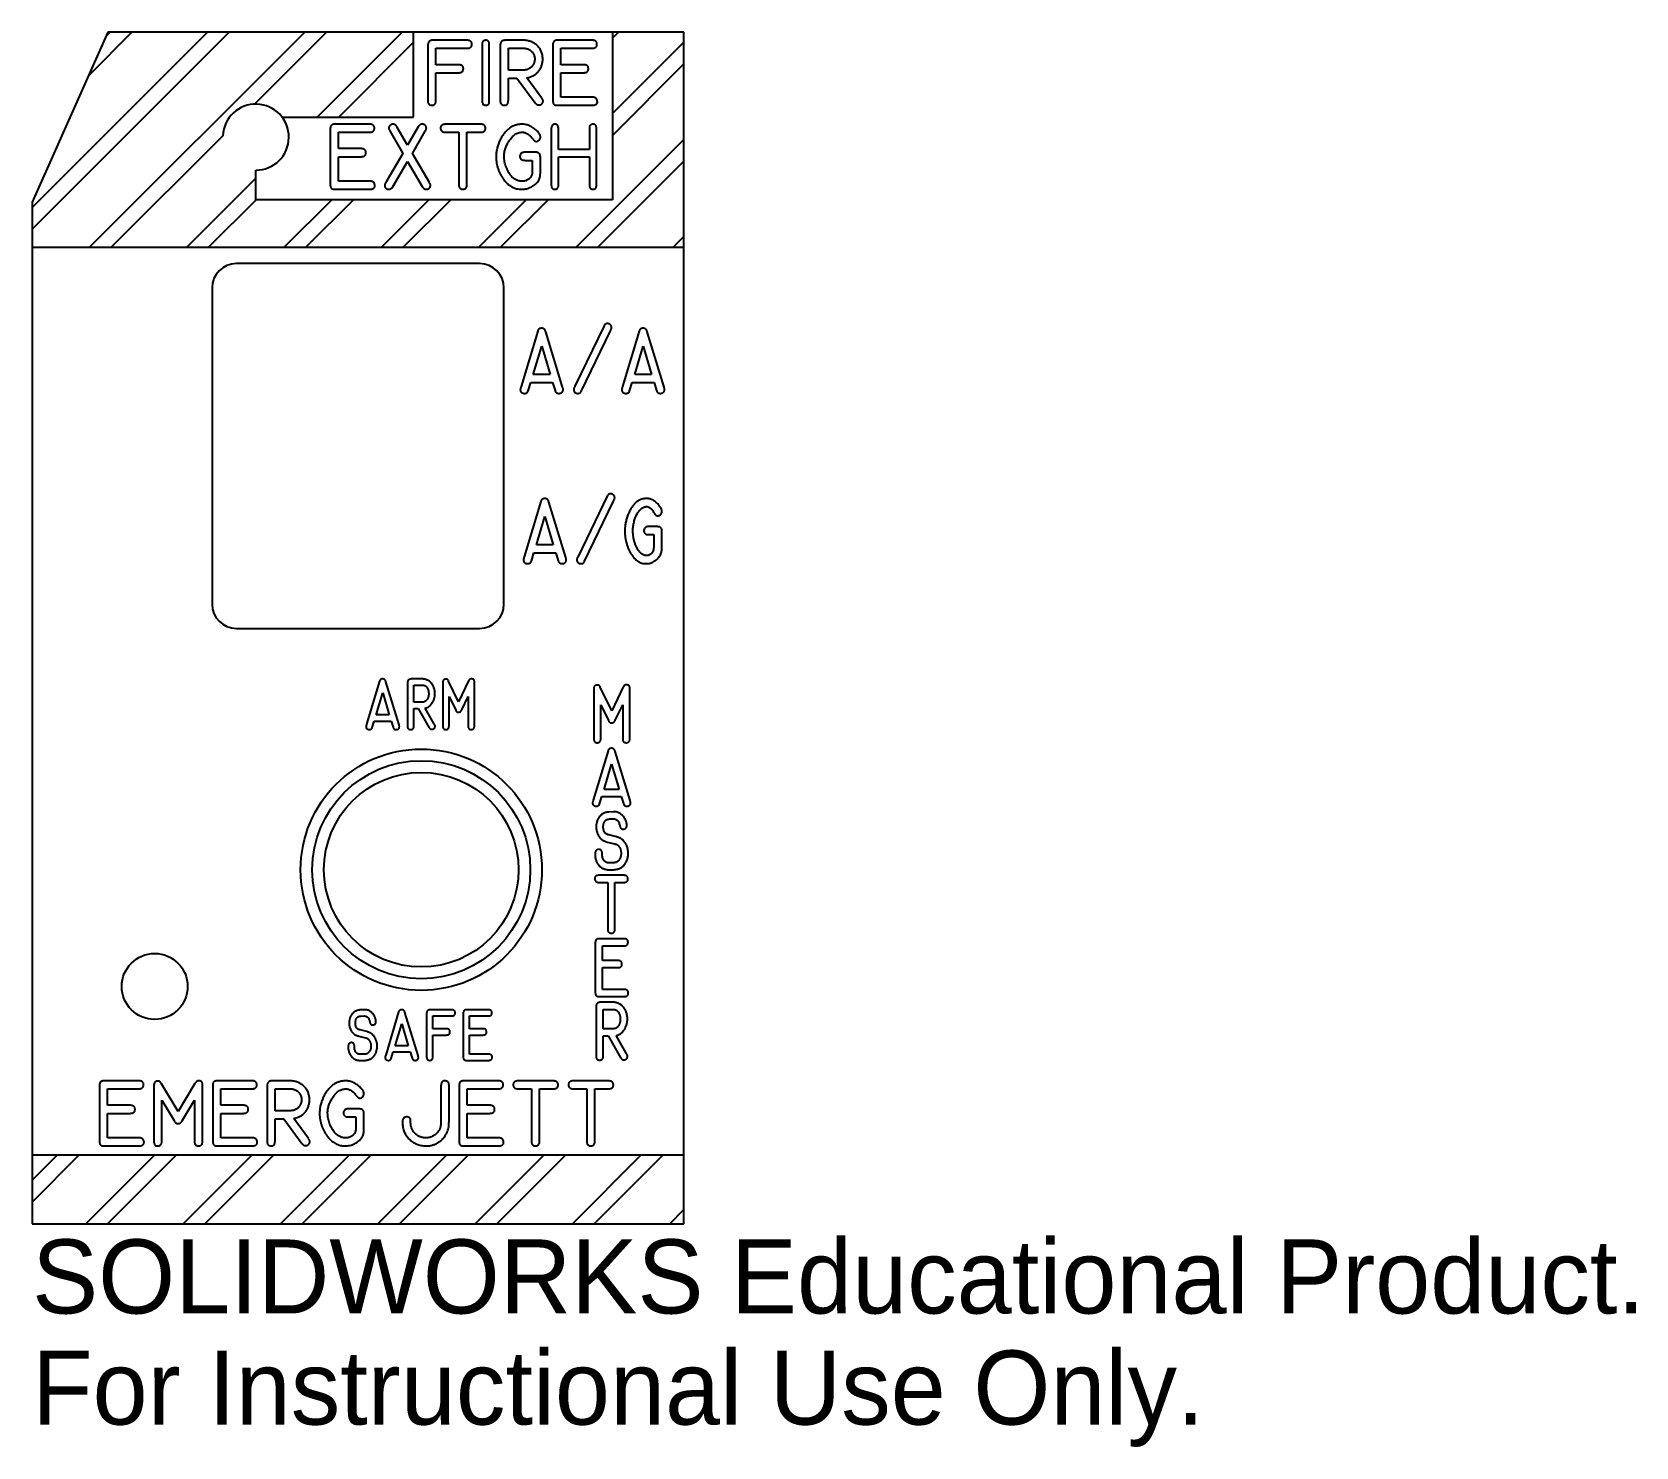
# Model space of a CAD drawing. Header units: inches. Extents: x -1.74 to 2.38, y 0.13 to 3.76.
import ezdxf

# ---------------------------------------------------------------- set-up
doc = ezdxf.new("R2010")
doc.units = ezdxf.units.IN
doc.header["$MEASUREMENT"] = 0
doc.styles.add('SLDTEXTSTYLE0', font='Arail.ttf')

msp = doc.modelspace()

# ---------------------------------------------------------------- texts
at = {"color": 7, "linetype": 'Continuous', "char_height": 0.1903, "attachment_point": 1, "style": 'SLDTEXTSTYLE0'}
for s, insert in [('SOLIDWORKS Educational Product.', (-1.7375, 0.6599)), ('For Instructional Use Only.', (-1.7375, 0.3744))]:
    msp.add_mtext(s, dxfattribs=dict(at, insert=insert))

# ---------------------------------------------------------------- linework, layer by layer
at = {"color": 1, "linetype": 'Continuous', "lineweight": 25}
for p, q in [((-1.2309, 3.7625), (-1.7375, 3.2559)), ((-1.7375, 3.3118), (-1.2868, 3.7625)), ((-1.5425, 3.7625), (-1.7375, 3.325)), ((-1.4809, 3.7625), (-1.5921, 3.6513)), ((-1.5908, 3.2085), (-1.0368, 3.7625)), ((-1.5471, 3.7522), (-1.5368, 3.7625)), ((-0.0625, 3.7625), (-1.5425, 3.7625)), ((-0.9809, 3.7625), (-1.1662, 3.5772)), ((-1.0052, 3.5441), (-0.7868, 3.7625)), ((-0.7572, 3.5441), (-0.7572, 3.7625)), ((-0.2463, 3.7625), (-0.2463, 3.3315)), ((-0.2309, 3.7625), (-0.2463, 3.7471)), ((-0.0625, 0.7), (-0.0625, 3.7625)), ((-0.7572, 3.7362), (-0.9493, 3.5441)), ((-0.7207, 3.7275), (-0.7207, 3.5878)), ((-0.6206, 3.7416), (-0.7059, 3.7416)), ((-0.7, 3.6787), (-0.7, 3.7209)), ((-0.7, 3.7209), (-0.6206, 3.7209)), ((-0.581, 3.7296), (-0.581, 3.5857)), ((-0.5627, 3.5858), (-0.5627, 3.7303)), ((-0.5345, 3.7271), (-0.5345, 3.5888)), ((-0.4767, 3.7416), (-0.5193, 3.7416)), ((-0.5138, 3.6647), (-0.5138, 3.7209)), ((-0.5138, 3.7209), (-0.476, 3.7209)), ((-0.3995, 3.7281), (-0.3995, 3.588)), ((-0.2989, 3.7416), (-0.3858, 3.7416)), ((-0.3788, 3.6787), (-0.3788, 3.7209)), ((-0.3788, 3.7209), (-0.2999, 3.7209)), ((-0.2463, 3.553), (-0.0625, 3.7368)), ((-0.6434, 3.6787), (-0.7, 3.6787)), ((-0.321, 3.6787), (-0.3788, 3.6787)), ((-0.0625, 3.6809), (-0.2463, 3.4971)), ((-0.7, 3.5878), (-0.7, 3.6581)), ((-0.7, 3.6581), (-0.6442, 3.6581)), ((-0.4777, 3.6647), (-0.5138, 3.6647)), ((-0.5138, 3.5879), (-0.5138, 3.6441)), ((-0.5138, 3.6441), (-0.4916, 3.6441)), ((-0.4916, 3.6441), (-0.4448, 3.5809)), ((-0.4283, 3.5931), (-0.466, 3.6448)), ((-0.3788, 3.5949), (-0.3788, 3.6581)), ((-0.3788, 3.6581), (-0.322, 3.6581)), ((-0.2986, 3.5949), (-0.3788, 3.5949)), ((-1.0953, 3.5441), (-0.7572, 3.5441)), ((-0.3863, 3.5743), (-0.2999, 3.5743)), ((-0.9713, 3.5123), (-0.9713, 3.3721)), ((-0.8707, 3.5257), (-0.9576, 3.5257)), ((-0.9506, 3.4629), (-0.9506, 3.5051)), ((-0.9506, 3.5051), (-0.8717, 3.5051)), ((-0.8185, 3.5087), (-0.7845, 3.4505)), ((-0.7727, 3.4717), (-0.7991, 3.5173)), ((-0.7451, 3.5191), (-0.7727, 3.4717)), ((-0.7604, 3.4505), (-0.7275, 3.5077)), ((-0.6747, 3.5051), (-0.6408, 3.5051)), ((-0.5857, 3.5257), (-0.6735, 3.5257)), ((-0.6408, 3.5051), (-0.6408, 3.3725)), ((-0.6201, 3.3712), (-0.6201, 3.5051)), ((-0.6201, 3.5051), (-0.5865, 3.5051)), ((-0.4034, 3.5136), (-0.4034, 3.3699)), ((-0.3851, 3.4606), (-0.3851, 3.5141)), ((-0.3056, 3.5152), (-0.3056, 3.4606)), ((-0.2873, 3.3707), (-0.2873, 3.5141)), ((-1.2472, 3.4962), (-1.5349, 3.2085)), ((-0.8928, 3.4629), (-0.9506, 3.4629)), ((-0.3408, 3.2085), (-0.0625, 3.4868)), ((-0.9506, 3.3791), (-0.9506, 3.4422)), ((-0.9506, 3.4422), (-0.8938, 3.4422)), ((-0.7845, 3.4505), (-0.828, 3.3773)), ((-0.8099, 3.3661), (-0.7725, 3.4297)), ((-0.7725, 3.4297), (-0.7353, 3.3659)), ((-0.7167, 3.3758), (-0.7604, 3.4505)), ((-0.4705, 3.4329), (-0.4523, 3.4329)), ((-0.4451, 3.4536), (-0.4695, 3.4536)), ((-0.4523, 3.4329), (-0.4523, 3.4068)), ((-0.4316, 3.4002), (-0.4316, 3.4396)), ((-0.3056, 3.4606), (-0.3851, 3.4606)), ((-0.3851, 3.3699), (-0.3851, 3.4422)), ((-0.3851, 3.4422), (-0.3056, 3.4422)), ((-0.3056, 3.4422), (-0.3056, 3.3709)), ((-0.0625, 3.4309), (-0.2849, 3.2085)), ((-1.3408, 3.2085), (-1.1625, 3.3868)), ((-1.1625, 3.3315), (-1.1625, 3.4078)), ((-0.8705, 3.3791), (-0.9506, 3.3791)), ((-0.9581, 3.3585), (-0.8717, 3.3585)), ((-1.7375, 3.325), (-1.7375, 0.7)), ((-1.1618, 3.3315), (-1.2849, 3.2085)), ((-0.2463, 3.3315), (-1.1625, 3.3315)), ((-1.0908, 3.2085), (-0.9677, 3.3315)), ((-0.9118, 3.3315), (-1.0349, 3.2085)), ((-0.8408, 3.2085), (-0.7177, 3.3315)), ((-0.6618, 3.3315), (-0.7849, 3.2085)), ((-0.5908, 3.2085), (-0.4677, 3.3315)), ((-0.4118, 3.3315), (-0.5349, 3.2085)), ((-0.0908, 3.2085), (-0.0625, 3.2368)), ((-0.0625, 3.2085), (-1.7375, 3.2085)), ((-0.5875, 3.1675), (-1.2125, 3.1675)), ((-1.275, 3.105), (-1.275, 2.2925)), ((-0.525, 2.2925), (-0.525, 3.105)), ((-0.4384, 2.9941), (-0.4812, 2.8518)), ((-0.3743, 2.8501), (-0.4176, 2.9918)), ((-0.2679, 3.0076), (-0.3429, 2.8525)), ((-0.326, 2.8402), (-0.2524, 2.9927)), ((-0.1777, 2.9941), (-0.2205, 2.8518)), ((-0.1137, 2.8501), (-0.1569, 2.9918)), ((-0.4498, 2.8826), (-0.4281, 2.955)), ((-0.4281, 2.955), (-0.4065, 2.8826)), ((-0.1891, 2.8826), (-0.1675, 2.955)), ((-0.1675, 2.955), (-0.1459, 2.8826)), ((-0.4628, 2.8404), (-0.4563, 2.8619)), ((-0.4563, 2.8619), (-0.4, 2.8619)), ((-0.4065, 2.8826), (-0.4498, 2.8826)), ((-0.4, 2.8619), (-0.3937, 2.8416)), ((-0.3429, 2.8525), (-0.3434, 2.8512)), ((-0.2021, 2.8404), (-0.1956, 2.8619)), ((-0.1956, 2.8619), (-0.1393, 2.8619)), ((-0.1459, 2.8826), (-0.1891, 2.8826)), ((-0.1393, 2.8619), (-0.133, 2.8416)), ((-0.4303, 2.5566), (-0.473, 2.4143)), ((-0.2598, 2.5701), (-0.3347, 2.415)), ((-0.3179, 2.4027), (-0.2442, 2.5552)), ((-0.4416, 2.4451), (-0.42, 2.5175)), ((-0.42, 2.5175), (-0.3984, 2.4451)), ((-0.3662, 2.4126), (-0.4094, 2.5543)), ((-0.1324, 2.4917), (-0.1517, 2.4917)), ((-0.1193, 2.4383), (-0.1194, 2.4776)), ((-0.3984, 2.4451), (-0.4416, 2.4451)), ((-0.1525, 2.471), (-0.14, 2.471)), ((-0.14, 2.471), (-0.14, 2.4449)), ((-0.4547, 2.4029), (-0.4482, 2.4244)), ((-0.4482, 2.4244), (-0.3918, 2.4244)), ((-0.3918, 2.4244), (-0.3856, 2.4041)), ((-0.3347, 2.415), (-0.3352, 2.4137)), ((-1.2125, 2.23), (-0.5875, 2.23)), ((-0.8446, 2.0947), (-0.8779, 1.9839)), ((-0.8534, 2.0079), (-0.8366, 2.0642)), ((-0.8366, 2.0642), (-0.8198, 2.0079)), ((-0.7947, 1.9826), (-0.8284, 2.0928)), ((-0.7727, 2.089), (-0.7727, 1.9814)), ((-0.7357, 2.1002), (-0.7615, 2.1002)), ((-0.7566, 2.0842), (-0.7352, 2.0842)), ((-0.7566, 2.0405), (-0.7566, 2.0842)), ((-0.6821, 2.0896), (-0.6822, 1.9807)), ((-0.6415, 2.0415), (-0.6673, 2.0949)), ((-0.6158, 2.0957), (-0.6415, 2.0415)), ((-0.6009, 1.979), (-0.601, 2.0917)), ((-0.2945, 2.073), (-0.2945, 1.9485)), ((-0.248, 2.018), (-0.2775, 2.079)), ((-0.2187, 2.0799), (-0.248, 2.018)), ((-0.2017, 1.9466), (-0.2017, 2.0754)), ((-0.7363, 2.0405), (-0.7566, 2.0405)), ((-0.7566, 1.9807), (-0.7566, 2.0244)), ((-0.7566, 2.0244), (-0.7459, 2.0244)), ((-0.7459, 2.0244), (-0.717, 1.9747)), ((-0.7279, 2.0252), (-0.7264, 2.0256)), ((-0.7051, 1.9855), (-0.7279, 2.0252)), ((-0.6661, 1.9804), (-0.6661, 2.0554)), ((-0.6661, 2.0554), (-0.6491, 2.02)), ((-0.6336, 2.021), (-0.617, 2.0554)), ((-0.617, 2.0554), (-0.617, 1.98)), ((-0.2762, 1.9481), (-0.2762, 2.0339)), ((-0.2762, 2.0339), (-0.2567, 1.9934)), ((-0.239, 1.9946), (-0.22, 2.0339)), ((-0.22, 2.0339), (-0.22, 1.9476)), ((-0.8636, 1.9751), (-0.8585, 1.9918)), ((-0.8585, 1.9918), (-0.8147, 1.9918)), ((-0.8198, 2.0079), (-0.8534, 2.0079)), ((-0.8147, 1.9918), (-0.8098, 1.976)), ((-0.7045, 1.9846), (-0.7051, 1.9855)), ((-0.2577, 1.9156), (-0.2958, 1.789)), ((-0.2008, 1.7875), (-0.2392, 1.9135)), ((-0.2678, 1.8164), (-0.2486, 1.8808)), ((-0.2486, 1.8808), (-0.2294, 1.8164)), ((-0.2294, 1.8164), (-0.2678, 1.8164)), ((-0.2794, 1.7789), (-0.2736, 1.7981)), ((-0.2736, 1.7981), (-0.2236, 1.7981)), ((-0.2236, 1.7981), (-0.218, 1.78)), ((-0.2436, 1.7588), (-0.2553, 1.7582)), ((-0.2544, 1.7404), (-0.2452, 1.7406)), ((-0.2452, 1.7406), (-0.2443, 1.7406)), ((-0.2425, 1.7588), (-0.2436, 1.7588)), ((-0.236, 1.6945), (-0.2558, 1.6994)), ((-0.2596, 1.6812), (-0.24, 1.6763)), ((-0.2441, 1.628), (-0.2551, 1.6279)), ((-0.2551, 1.6099), (-0.2434, 1.6101)), ((-0.2807, 1.5773), (-0.2583, 1.5773)), ((-0.2174, 1.5957), (-0.2798, 1.5957)), ((-0.2583, 1.5773), (-0.2583, 1.4594)), ((-0.24, 1.4583), (-0.24, 1.5773)), ((-0.24, 1.5773), (-0.2178, 1.5773)), ((-0.2904, 1.4206), (-0.2904, 1.296)), ((-0.2173, 1.4326), (-0.2787, 1.4326)), ((-0.272, 1.3767), (-0.272, 1.4142)), ((-0.272, 1.4142), (-0.218, 1.4142)), ((-0.2329, 1.3767), (-0.272, 1.3767)), ((-0.272, 1.3022), (-0.272, 1.3583)), ((-0.272, 1.3583), (-0.2336, 1.3583)), ((-0.2789, 1.2839), (-0.218, 1.2839)), ((-0.2171, 1.3022), (-0.272, 1.3022)), ((-0.8838, 1.2501), (-0.8941, 1.2496)), ((-0.8828, 1.2501), (-0.8838, 1.2501)), ((-0.7957, 1.2446), (-0.829, 1.1338)), ((-0.7459, 1.1325), (-0.7795, 1.2428)), ((-0.7238, 1.2393), (-0.7238, 1.1306)), ((-0.66, 1.2501), (-0.713, 1.2501)), ((-0.6296, 1.2397), (-0.6297, 1.1307)), ((-0.5657, 1.2501), (-0.6195, 1.2501)), ((-0.2883, 1.2566), (-0.2883, 1.1337)), ((-0.2461, 1.2694), (-0.2756, 1.2694)), ((-0.27, 1.2012), (-0.27, 1.2511)), ((-0.27, 1.2511), (-0.2454, 1.2511)), ((-0.8772, 1.1939), (-0.8945, 1.1982)), ((-0.8932, 1.234), (-0.8852, 1.2342)), ((-0.8852, 1.2342), (-0.8844, 1.2342)), ((-0.8045, 1.1578), (-0.7877, 1.2141)), ((-0.7877, 1.2141), (-0.7709, 1.1578)), ((-0.7077, 1.2013), (-0.7077, 1.2341)), ((-0.7077, 1.2341), (-0.66, 1.2341)), ((-0.6743, 1.2013), (-0.7077, 1.2013)), ((-0.6136, 1.2013), (-0.6136, 1.2341)), ((-0.6136, 1.2341), (-0.5663, 1.2341)), ((-0.5794, 1.2013), (-0.6136, 1.2013)), ((-0.2467, 1.2012), (-0.27, 1.2012)), ((-0.8978, 1.1823), (-0.8806, 1.1779)), ((-0.7709, 1.1578), (-0.8045, 1.1578)), ((-0.7077, 1.1306), (-0.7078, 1.1852)), ((-0.7078, 1.1852), (-0.6747, 1.1852)), ((-0.6136, 1.1361), (-0.6136, 1.1852)), ((-0.6136, 1.1852), (-0.58, 1.1852)), ((-0.27, 1.1328), (-0.27, 1.1828)), ((-0.27, 1.1828), (-0.2577, 1.1828)), ((-0.2577, 1.1828), (-0.2247, 1.1259)), ((-0.2372, 1.1837), (-0.2354, 1.1841)), ((-0.211, 1.1383), (-0.2372, 1.1837)), ((-0.8842, 1.1356), (-0.8939, 1.1356)), ((-0.8939, 1.1199), (-0.8836, 1.12)), ((-0.8147, 1.125), (-0.8096, 1.1418)), ((-0.8096, 1.1418), (-0.7658, 1.1418)), ((-0.7658, 1.1418), (-0.7609, 1.1259)), ((-0.6197, 1.12), (-0.5663, 1.12)), ((-0.5655, 1.1361), (-0.6136, 1.1361)), ((-0.2103, 1.1373), (-0.211, 1.1383)), ((-1.5643, 1.054), (-1.5643, 0.9138)), ((-1.4637, 1.0674), (-1.5507, 1.0674)), ((-1.5437, 1.0046), (-1.5437, 1.0468)), ((-1.5437, 1.0468), (-1.4648, 1.0468)), ((-1.4247, 1.0538), (-1.4247, 0.9138)), ((-1.362, 0.9885), (-1.405, 1.0599)), ((-1.3189, 1.0608), (-1.362, 0.9885)), ((-1.2993, 0.9116), (-1.2993, 1.0565)), ((-1.2734, 1.054), (-1.2734, 0.9138)), ((-1.1728, 1.0674), (-1.2597, 1.0674)), ((-1.2528, 1.0046), (-1.2528, 1.0468)), ((-1.2528, 1.0468), (-1.1738, 1.0468)), ((-1.1338, 1.053), (-1.1338, 0.9147)), ((-1.076, 1.0674), (-1.1186, 1.0674)), ((-1.1131, 0.9906), (-1.1131, 1.0468)), ((-1.1131, 1.0468), (-1.0752, 1.0468)), ((-0.6869, 1.0542), (-0.6869, 0.9658)), ((-0.6662, 0.9628), (-0.6662, 1.0545)), ((-0.6403, 1.054), (-0.6403, 0.9138)), ((-0.5397, 1.0674), (-0.6267, 1.0674)), ((-0.6197, 1.0046), (-0.6197, 1.0468)), ((-0.6197, 1.0468), (-0.5408, 1.0468)), ((-0.4881, 1.0468), (-0.4541, 1.0468)), ((-0.3991, 1.0674), (-0.4868, 1.0674)), ((-0.4541, 1.0468), (-0.4541, 0.9141)), ((-0.4335, 0.9129), (-0.4335, 1.0468)), ((-0.4335, 1.0468), (-0.3998, 1.0468)), ((-0.3461, 1.0468), (-0.3122, 1.0468)), ((-0.2571, 1.0674), (-0.3448, 1.0674)), ((-0.3122, 1.0468), (-0.3122, 0.9141)), ((-0.2915, 0.9129), (-0.2915, 1.0468)), ((-0.2915, 1.0468), (-0.2578, 1.0468)), ((-1.4859, 1.0046), (-1.5437, 1.0046)), ((-1.404, 0.9133), (-1.404, 1.0176)), ((-1.404, 1.0176), (-1.3728, 0.9653)), ((-1.3507, 0.9666), (-1.32, 1.0176)), ((-1.32, 1.0176), (-1.32, 0.9128)), ((-1.1949, 1.0046), (-1.2528, 1.0046)), ((-1.077, 0.9906), (-1.1131, 0.9906)), ((-0.8985, 0.9953), (-0.9229, 0.9953)), ((-0.5619, 1.0046), (-0.6197, 1.0046)), ((-1.5437, 0.9208), (-1.5437, 0.9839)), ((-1.5437, 0.9839), (-1.4869, 0.9839)), ((-1.2528, 0.9208), (-1.2528, 0.9839)), ((-1.2528, 0.9839), (-1.1959, 0.9839)), ((-1.1131, 0.9137), (-1.1131, 0.97)), ((-1.1131, 0.97), (-1.0909, 0.97)), ((-1.0909, 0.97), (-1.0441, 0.9067)), ((-1.0276, 0.9189), (-1.0653, 0.9707)), ((-0.9239, 0.9746), (-0.9057, 0.9746)), ((-0.9057, 0.9746), (-0.9057, 0.9485)), ((-0.885, 0.9419), (-0.885, 0.9813)), ((-0.6197, 0.9208), (-0.6197, 0.9839)), ((-0.6197, 0.9839), (-0.5629, 0.9839)), ((-1.4635, 0.9208), (-1.5437, 0.9208)), ((-1.1726, 0.9208), (-1.2528, 0.9208)), ((-0.5395, 0.9208), (-0.6197, 0.9208)), ((-1.7375, 0.8771), (-0.0625, 0.8771)), ((-1.6163, 0.8771), (-1.7375, 0.7559)), ((-1.7375, 0.8118), (-1.6722, 0.8771)), ((-1.5993, 0.7), (-1.4222, 0.8771)), ((-1.5511, 0.9001), (-1.4648, 0.9001)), ((-1.3663, 0.8771), (-1.5434, 0.7)), ((-1.3493, 0.7), (-1.1722, 0.8771)), ((-1.1163, 0.8771), (-1.2934, 0.7)), ((-1.2602, 0.9001), (-1.1738, 0.9001)), ((-1.0993, 0.7), (-0.9222, 0.8771)), ((-0.8663, 0.8771), (-1.0434, 0.7)), ((-0.8493, 0.7), (-0.6722, 0.8771)), ((-0.6163, 0.8771), (-0.7934, 0.7)), ((-0.6271, 0.9001), (-0.5408, 0.9001)), ((-0.5993, 0.7), (-0.4222, 0.8771)), ((-0.3663, 0.8771), (-0.5434, 0.7)), ((-0.3493, 0.7), (-0.1722, 0.8771)), ((-0.1163, 0.8771), (-0.2934, 0.7)), ((-0.0993, 0.7), (-0.0625, 0.7368)), ((-1.7375, 0.7), (-0.0625, 0.7))]:
    msp.add_line(p, q, dxfattribs=at)
for centre, radius in [((-0.7375, 1.61), 0.31), ((-0.7375, 1.61), 0.28), ((-0.7375, 1.61), 0.25), ((-1.4225, 1.31), 0.0847)]:
    msp.add_circle(centre, radius, dxfattribs=at)
for centre, radius, start, end in [((-1.1625, 3.4925), 0.0848, 270, 177.493), ((-1.2125, 3.105), 0.0625, 90, 180), ((-0.5875, 3.105), 0.0625, 360, 90), ((-1.2125, 2.2925), 0.0625, 180, 270), ((-0.5875, 2.2925), 0.0625, 270, 360)]:
    msp.add_arc(centre, radius, start, end, dxfattribs=at)
for points, knots in [([(-0.7059, 3.7416), (-0.7071, 3.7416), (-0.7092, 3.7417), (-0.7123, 3.7413), (-0.7149, 3.7403), (-0.7171, 3.7388), (-0.7187, 3.7367), (-0.7199, 3.7341), (-0.7206, 3.731), (-0.7206, 3.7287), (-0.7207, 3.7275)], [0, 0, 0, 0, 0.1445976, 0.272844, 0.3854039, 0.4938303, 0.6025464, 0.7186528, 0.8501203, 1, 1, 1, 1]), ([(-0.6072, 3.7312), (-0.6073, 3.732), (-0.6074, 3.7335), (-0.6081, 3.7356), (-0.6092, 3.7375), (-0.6107, 3.7389), (-0.6126, 3.7401), (-0.6149, 3.7409), (-0.6176, 3.7414), (-0.6195, 3.7415), (-0.6206, 3.7416)], [0, 0, 0, 0, 0.124823, 0.239542, 0.348256, 0.454921, 0.569878, 0.697288, 0.839209, 1, 1, 1, 1]), ([(-0.6206, 3.7209), (-0.6195, 3.7209), (-0.6176, 3.7209), (-0.6149, 3.7215), (-0.6125, 3.7222), (-0.6106, 3.7234), (-0.6091, 3.7249), (-0.608, 3.7267), (-0.6073, 3.7289), (-0.6073, 3.7304), (-0.6072, 3.7312)], [0, 0, 0, 0, 0.162518, 0.305061, 0.431361, 0.544321, 0.652734, 0.759549, 0.872683, 1, 1, 1, 1]), ([(-0.5798, 3.7374), (-0.58, 3.737), (-0.5805, 3.7362), (-0.5809, 3.7346), (-0.581, 3.7323), (-0.581, 3.7306), (-0.581, 3.7296)], [0, 0, 0, 0, 0.1707401, 0.3536805, 0.613671, 1, 1, 1, 1]), ([(-0.5717, 3.7416), (-0.5725, 3.7415), (-0.5741, 3.7414), (-0.5763, 3.7405), (-0.5782, 3.7392), (-0.5793, 3.738), (-0.5798, 3.7374)], [0, 0, 0, 0, 0.2528224, 0.4959079, 0.7378874, 1, 1, 1, 1]), ([(-0.5627, 3.7303), (-0.5627, 3.7312), (-0.5628, 3.7329), (-0.5632, 3.7352), (-0.5639, 3.7372), (-0.5649, 3.7389), (-0.5662, 3.7401), (-0.5678, 3.741), (-0.5697, 3.7415), (-0.571, 3.7415), (-0.5717, 3.7416)], [0, 0, 0, 0, 0.162458, 0.305977, 0.430072, 0.545023, 0.649455, 0.757993, 0.87186, 1, 1, 1, 1]), ([(-0.5193, 3.7416), (-0.5205, 3.7416), (-0.5229, 3.7416), (-0.5262, 3.741), (-0.529, 3.74), (-0.5312, 3.7384), (-0.5329, 3.7362), (-0.534, 3.7336), (-0.5346, 3.7305), (-0.5345, 3.7283), (-0.5345, 3.7271)], [0, 0, 0, 0, 0.152563, 0.285872, 0.403042, 0.511865, 0.618926, 0.7312, 0.856993, 1, 1, 1, 1]), ([(-0.4254, 3.6934), (-0.4255, 3.6951), (-0.4256, 3.6986), (-0.4263, 3.7036), (-0.4275, 3.7083), (-0.4291, 3.7128), (-0.4311, 3.7171), (-0.4336, 3.721), (-0.4365, 3.7247), (-0.4398, 3.7281), (-0.4434, 3.7312), (-0.4473, 3.7339), (-0.4516, 3.7362), (-0.4561, 3.7381), (-0.4608, 3.7396), (-0.4659, 3.7406), (-0.4712, 3.7414), (-0.4749, 3.7415), (-0.4767, 3.7416)], [0, 0, 0, 0, 0.066973, 0.130798, 0.192516, 0.252737, 0.311919, 0.370508, 0.42962, 0.489933, 0.550435, 0.610788, 0.671641, 0.733202, 0.796041, 0.861499, 0.929372, 1, 1, 1, 1]), ([(-0.476, 3.7209), (-0.4745, 3.7209), (-0.4719, 3.7209), (-0.4682, 3.7205), (-0.4652, 3.7198), (-0.4633, 3.719), (-0.4624, 3.7186)], [0, 0, 0, 0, 0.3167214, 0.5668051, 0.7826906, 1, 1, 1, 1]), ([(-0.4624, 3.7186), (-0.4612, 3.718), (-0.4588, 3.7168), (-0.4557, 3.7143), (-0.4529, 3.7115), (-0.4505, 3.7083), (-0.4485, 3.7048), (-0.4471, 3.7011), (-0.4462, 3.6972), (-0.4461, 3.6945), (-0.446, 3.6931)], [0, 0, 0, 0, 0.125938, 0.24876, 0.372828, 0.498156, 0.624094, 0.747043, 0.871982, 1, 1, 1, 1]), ([(-0.3858, 3.7416), (-0.387, 3.7416), (-0.3892, 3.7416), (-0.3922, 3.7411), (-0.3947, 3.7402), (-0.3967, 3.7389), (-0.3981, 3.7369), (-0.399, 3.7344), (-0.3995, 3.7315), (-0.3995, 3.7293), (-0.3995, 3.7281)], [0, 0, 0, 0, 0.157132, 0.289677, 0.403843, 0.503503, 0.602805, 0.715477, 0.846707, 1, 1, 1, 1]), ([(-0.2999, 3.7209), (-0.2988, 3.7209), (-0.2967, 3.7209), (-0.2938, 3.7214), (-0.2914, 3.7222), (-0.2894, 3.7233), (-0.2878, 3.7248), (-0.2867, 3.7267), (-0.2861, 3.7289), (-0.2861, 3.7305), (-0.2861, 3.7314)], [0, 0, 0, 0, 0.167024, 0.311138, 0.437927, 0.549828, 0.656796, 0.762138, 0.874038, 1, 1, 1, 1]), ([(-0.2861, 3.7314), (-0.2861, 3.7322), (-0.2861, 3.7337), (-0.2867, 3.7359), (-0.2877, 3.7377), (-0.2891, 3.7392), (-0.291, 3.7403), (-0.2933, 3.7411), (-0.2959, 3.7415), (-0.2978, 3.7415), (-0.2989, 3.7416)], [0, 0, 0, 0, 0.1279892, 0.244452, 0.351055, 0.4591935, 0.5704066, 0.6959275, 0.8372188, 1, 1, 1, 1]), ([(-0.6294, 3.6683), (-0.6294, 3.6691), (-0.6294, 3.6707), (-0.63, 3.6729), (-0.6311, 3.6748), (-0.6327, 3.6763), (-0.6348, 3.6775), (-0.6373, 3.6782), (-0.6402, 3.6787), (-0.6423, 3.6787), (-0.6434, 3.6787)], [0, 0, 0, 0, 0.124835, 0.235734, 0.34105, 0.445808, 0.558269, 0.687356, 0.833745, 1, 1, 1, 1]), ([(-0.6359, 3.6588), (-0.6349, 3.6592), (-0.6331, 3.6601), (-0.631, 3.6622), (-0.6297, 3.6651), (-0.6295, 3.6672), (-0.6294, 3.6683)], [0, 0, 0, 0, 0.254608, 0.487302, 0.72998, 1, 1, 1, 1]), ([(-0.4616, 3.6676), (-0.4627, 3.6671), (-0.4648, 3.6661), (-0.4677, 3.6654), (-0.4702, 3.6651), (-0.4725, 3.6648), (-0.475, 3.6648), (-0.4768, 3.6648), (-0.4777, 3.6647)], [0, 0, 0, 0, 0.211517, 0.424706, 0.540005, 0.674698, 0.828583, 1, 1, 1, 1]), ([(-0.466, 3.6448), (-0.4645, 3.6452), (-0.4615, 3.6458), (-0.4572, 3.6471), (-0.4531, 3.6487), (-0.4493, 3.6506), (-0.4457, 3.6528), (-0.4424, 3.6553), (-0.4393, 3.6582), (-0.4365, 3.6613), (-0.4339, 3.6646), (-0.4316, 3.6682), (-0.4298, 3.6719), (-0.4282, 3.6759), (-0.427, 3.68), (-0.4261, 3.6843), (-0.4255, 3.6888), (-0.4254, 3.6918), (-0.4254, 3.6934)], [0, 0, 0, 0, 0.0673066, 0.1322419, 0.1950894, 0.2562909, 0.3170495, 0.3775796, 0.4379471, 0.499058, 0.5599054, 0.6204996, 0.6812308, 0.7417335, 0.8038449, 0.8673328, 0.9325533, 1, 1, 1, 1]), ([(-0.446, 3.6931), (-0.4461, 3.6917), (-0.4462, 3.6891), (-0.447, 3.6852), (-0.4484, 3.6815), (-0.4502, 3.678), (-0.4525, 3.6748), (-0.4551, 3.672), (-0.4582, 3.6695), (-0.4605, 3.6682), (-0.4616, 3.6676)], [0, 0, 0, 0, 0.129766, 0.254879, 0.378796, 0.503888, 0.628963, 0.751585, 0.874137, 1, 1, 1, 1]), ([(-0.322, 3.6581), (-0.3209, 3.6581), (-0.3188, 3.6581), (-0.3159, 3.6585), (-0.3134, 3.6593), (-0.3114, 3.6603), (-0.3098, 3.6618), (-0.3088, 3.6637), (-0.3082, 3.6659), (-0.3082, 3.6674), (-0.3082, 3.6683)], [0, 0, 0, 0, 0.170074, 0.316341, 0.443121, 0.556197, 0.661047, 0.765272, 0.875406, 1, 1, 1, 1]), ([(-0.3082, 3.6683), (-0.3082, 3.6691), (-0.3082, 3.6707), (-0.3088, 3.6729), (-0.3098, 3.6748), (-0.3113, 3.6763), (-0.3131, 3.6774), (-0.3154, 3.6782), (-0.3181, 3.6787), (-0.32, 3.6787), (-0.321, 3.6787)], [0, 0, 0, 0, 0.131943, 0.2486429, 0.3571211, 0.4637699, 0.5760776, 0.6998693, 0.8395407, 1, 1, 1, 1]), ([(-0.6442, 3.6581), (-0.6431, 3.658), (-0.6413, 3.658), (-0.639, 3.6582), (-0.6373, 3.6584), (-0.6363, 3.6587), (-0.6359, 3.6588)], [0, 0, 0, 0, 0.3801512, 0.6460067, 0.8345961, 1, 1, 1, 1]), ([(-0.7207, 3.5878), (-0.7207, 3.5868), (-0.7206, 3.5852), (-0.7206, 3.5831), (-0.7204, 3.5815), (-0.7201, 3.5806), (-0.7199, 3.5802)], [0, 0, 0, 0, 0.380827, 0.630759, 0.816703, 1, 1, 1, 1]), ([(-0.7007, 3.581), (-0.7006, 3.5814), (-0.7003, 3.5821), (-0.7, 3.5836), (-0.7, 3.5855), (-0.7, 3.5869), (-0.7, 3.5878)], [0, 0, 0, 0, 0.183204, 0.368477, 0.61913, 1, 1, 1, 1]), ([(-0.581, 3.5857), (-0.581, 3.5849), (-0.581, 3.5835), (-0.581, 3.5817), (-0.5807, 3.5804), (-0.5804, 3.5797), (-0.5803, 3.5794)], [0, 0, 0, 0, 0.403005, 0.651878, 0.824747, 1, 1, 1, 1]), ([(-0.5636, 3.5784), (-0.5635, 3.5789), (-0.5631, 3.5798), (-0.5628, 3.5813), (-0.5627, 3.5833), (-0.5627, 3.5849), (-0.5627, 3.5858)], [0, 0, 0, 0, 0.195782, 0.389856, 0.639234, 1, 1, 1, 1]), ([(-0.5345, 3.5888), (-0.5345, 3.5878), (-0.5345, 3.5862), (-0.5344, 3.5842), (-0.5344, 3.5829), (-0.5343, 3.5822), (-0.5342, 3.5819)], [0, 0, 0, 0, 0.430216, 0.695917, 0.868123, 1, 1, 1, 1]), ([(-0.524, 3.5743), (-0.5232, 3.5743), (-0.5217, 3.5743), (-0.5195, 3.5748), (-0.5177, 3.5759), (-0.5162, 3.5774), (-0.5151, 3.5794), (-0.5143, 3.5818), (-0.5139, 3.5847), (-0.5138, 3.5868), (-0.5138, 3.5879)], [0, 0, 0, 0, 0.122837, 0.234702, 0.33802, 0.443195, 0.556426, 0.685775, 0.832502, 1, 1, 1, 1]), ([(-0.4273, 3.5918), (-0.4276, 3.592), (-0.428, 3.5924), (-0.4282, 3.5929), (-0.4283, 3.5931)], [0, 0, 0, 0, 0.599388, 1, 1, 1, 1]), ([(-0.4246, 3.5851), (-0.4246, 3.5857), (-0.4247, 3.5868), (-0.4252, 3.5885), (-0.4261, 3.5902), (-0.4269, 3.5913), (-0.4273, 3.5918)], [0, 0, 0, 0, 0.226314, 0.465329, 0.719634, 1, 1, 1, 1]), ([(-0.3995, 3.588), (-0.3995, 3.5868), (-0.3996, 3.5846), (-0.3991, 3.5815), (-0.3984, 3.579), (-0.397, 3.577), (-0.395, 3.5756), (-0.3926, 3.5747), (-0.3896, 3.5742), (-0.3874, 3.5743), (-0.3863, 3.5743)], [0, 0, 0, 0, 0.157549, 0.290229, 0.403641, 0.503585, 0.603169, 0.714666, 0.84627, 1, 1, 1, 1]), ([(-0.2918, 3.5942), (-0.2922, 3.5944), (-0.293, 3.5947), (-0.2944, 3.5949), (-0.2963, 3.5949), (-0.2978, 3.5949), (-0.2986, 3.5949)], [0, 0, 0, 0, 0.185122, 0.36714, 0.620416, 1, 1, 1, 1]), ([(-0.285, 3.5845), (-0.2852, 3.5856), (-0.2854, 3.5878), (-0.2868, 3.5906), (-0.289, 3.5929), (-0.2909, 3.5937), (-0.2918, 3.5942)], [0, 0, 0, 0, 0.2695111, 0.5096169, 0.7443194, 1, 1, 1, 1]), ([(-0.7199, 3.5802), (-0.7194, 3.5793), (-0.7184, 3.5777), (-0.7162, 3.5758), (-0.7134, 3.5746), (-0.7114, 3.5744), (-0.7103, 3.5743)], [0, 0, 0, 0, 0.250598, 0.488274, 0.729187, 1, 1, 1, 1]), ([(-0.7103, 3.5743), (-0.7092, 3.5744), (-0.7071, 3.5745), (-0.7046, 3.5757), (-0.703, 3.577), (-0.702, 3.5782), (-0.7012, 3.5795), (-0.7009, 3.5805), (-0.7007, 3.581)], [0, 0, 0, 0, 0.260463, 0.513082, 0.636554, 0.7556, 0.87629, 1, 1, 1, 1]), ([(-0.5803, 3.5794), (-0.5799, 3.5787), (-0.5791, 3.5772), (-0.5769, 3.5757), (-0.5744, 3.5745), (-0.5726, 3.5743), (-0.5717, 3.5743)], [0, 0, 0, 0, 0.232738, 0.479688, 0.740584, 1, 1, 1, 1]), ([(-0.5717, 3.5743), (-0.5709, 3.5743), (-0.5693, 3.5745), (-0.5671, 3.5754), (-0.565, 3.5766), (-0.5641, 3.5778), (-0.5636, 3.5784)], [0, 0, 0, 0, 0.254027, 0.515009, 0.769478, 1, 1, 1, 1]), ([(-0.5342, 3.5819), (-0.5341, 3.5813), (-0.5338, 3.5802), (-0.533, 3.5787), (-0.532, 3.5774), (-0.5307, 3.5763), (-0.5292, 3.5754), (-0.5276, 3.5748), (-0.5258, 3.5744), (-0.5246, 3.5743), (-0.524, 3.5743)], [0, 0, 0, 0, 0.123366, 0.242353, 0.362472, 0.483883, 0.610359, 0.735567, 0.865265, 1, 1, 1, 1]), ([(-0.4448, 3.5809), (-0.4444, 3.5803), (-0.4437, 3.5794), (-0.4425, 3.5781), (-0.4414, 3.5771), (-0.44, 3.576), (-0.4379, 3.5752), (-0.4361, 3.5752), (-0.4352, 3.5751)], [0, 0, 0, 0, 0.167316, 0.314257, 0.44369, 0.554631, 0.763519, 1, 1, 1, 1]), ([(-0.4352, 3.5751), (-0.4345, 3.5752), (-0.4331, 3.5753), (-0.431, 3.5758), (-0.4292, 3.5767), (-0.4277, 3.5779), (-0.4263, 3.5794), (-0.4254, 3.5811), (-0.4247, 3.583), (-0.4247, 3.5844), (-0.4246, 3.5851)], [0, 0, 0, 0, 0.135646, 0.261721, 0.384461, 0.506394, 0.629134, 0.747998, 0.871067, 1, 1, 1, 1]), ([(-0.2999, 3.5743), (-0.2987, 3.5743), (-0.2964, 3.5743), (-0.2933, 3.5747), (-0.2907, 3.5755), (-0.2885, 3.5765), (-0.2868, 3.578), (-0.2857, 3.5799), (-0.285, 3.5821), (-0.285, 3.5837), (-0.285, 3.5845)], [0, 0, 0, 0, 0.174573, 0.32497, 0.454688, 0.569092, 0.673273, 0.774858, 0.880749, 1, 1, 1, 1]), ([(-0.9576, 3.5257), (-0.9588, 3.5257), (-0.961, 3.5258), (-0.9641, 3.5253), (-0.9666, 3.5244), (-0.9686, 3.5231), (-0.97, 3.5211), (-0.9708, 3.5186), (-0.9713, 3.5156), (-0.9713, 3.5135), (-0.9713, 3.5123)], [0, 0, 0, 0, 0.157132, 0.289677, 0.403843, 0.503503, 0.602805, 0.715477, 0.846707, 1, 1, 1, 1]), ([(-0.8717, 3.5051), (-0.8706, 3.5051), (-0.8685, 3.5051), (-0.8656, 3.5056), (-0.8632, 3.5063), (-0.8612, 3.5075), (-0.8596, 3.509), (-0.8585, 3.5109), (-0.8579, 3.5131), (-0.8579, 3.5147), (-0.8579, 3.5156)], [0, 0, 0, 0, 0.167024, 0.311138, 0.437927, 0.549828, 0.656796, 0.762138, 0.874038, 1, 1, 1, 1]), ([(-0.8579, 3.5156), (-0.8579, 3.5164), (-0.8579, 3.5179), (-0.8585, 3.52), (-0.8595, 3.5219), (-0.861, 3.5233), (-0.8628, 3.5245), (-0.8651, 3.5253), (-0.8677, 3.5257), (-0.8697, 3.5257), (-0.8707, 3.5257)], [0, 0, 0, 0, 0.127989, 0.244452, 0.351055, 0.459193, 0.570407, 0.695928, 0.837219, 1, 1, 1, 1]), ([(-0.8099, 3.5257), (-0.8106, 3.5257), (-0.8121, 3.5256), (-0.8141, 3.5251), (-0.816, 3.5243), (-0.8176, 3.5231), (-0.819, 3.5217), (-0.82, 3.52), (-0.8206, 3.5181), (-0.8207, 3.5168), (-0.8207, 3.5161)], [0, 0, 0, 0, 0.13722, 0.266636, 0.389107, 0.511085, 0.631612, 0.749269, 0.871246, 1, 1, 1, 1]), ([(-0.8207, 3.5161), (-0.8207, 3.5155), (-0.8207, 3.5144), (-0.8203, 3.5126), (-0.8195, 3.5107), (-0.8188, 3.5094), (-0.8185, 3.5087)], [0, 0, 0, 0, 0.210134, 0.43986, 0.705807, 1, 1, 1, 1]), ([(-0.7991, 3.5173), (-0.7996, 3.5181), (-0.8004, 3.5195), (-0.8017, 3.5214), (-0.8029, 3.5229), (-0.8045, 3.5244), (-0.8069, 3.5256), (-0.8089, 3.5257), (-0.8099, 3.5257)], [0, 0, 0, 0, 0.180971, 0.339408, 0.472838, 0.586428, 0.788085, 1, 1, 1, 1]), ([(-0.7355, 3.5257), (-0.7365, 3.5257), (-0.7383, 3.5256), (-0.7404, 3.5247), (-0.7418, 3.5235), (-0.7429, 3.5224), (-0.744, 3.5208), (-0.7447, 3.5197), (-0.7451, 3.5191)], [0, 0, 0, 0, 0.234106, 0.437367, 0.54835, 0.677672, 0.827456, 1, 1, 1, 1]), ([(-0.7244, 3.5161), (-0.7245, 3.5168), (-0.7246, 3.5182), (-0.7253, 3.5201), (-0.7262, 3.5218), (-0.7276, 3.5232), (-0.7293, 3.5243), (-0.7311, 3.5252), (-0.7333, 3.5256), (-0.7347, 3.5257), (-0.7355, 3.5257)], [0, 0, 0, 0, 0.131346, 0.252289, 0.370204, 0.487454, 0.608255, 0.731043, 0.860289, 1, 1, 1, 1]), ([(-0.7275, 3.5077), (-0.727, 3.5085), (-0.7262, 3.5101), (-0.7252, 3.5123), (-0.7246, 3.5143), (-0.7245, 3.5155), (-0.7244, 3.5161)], [0, 0, 0, 0, 0.316688, 0.588739, 0.812764, 1, 1, 1, 1]), ([(-0.6735, 3.5257), (-0.6746, 3.5257), (-0.6768, 3.5257), (-0.6798, 3.5252), (-0.6824, 3.5245), (-0.6845, 3.5234), (-0.6862, 3.522), (-0.6874, 3.5202), (-0.688, 3.5181), (-0.688, 3.5166), (-0.688, 3.5158)], [0, 0, 0, 0, 0.172501, 0.322512, 0.454558, 0.568503, 0.674738, 0.776467, 0.882209, 1, 1, 1, 1]), ([(-0.688, 3.5158), (-0.688, 3.515), (-0.6879, 3.5134), (-0.6872, 3.5112), (-0.6862, 3.5092), (-0.6847, 3.5077), (-0.6828, 3.5065), (-0.6804, 3.5057), (-0.6777, 3.5052), (-0.6758, 3.5051), (-0.6747, 3.5051)], [0, 0, 0, 0, 0.129333, 0.24452, 0.353163, 0.460124, 0.575129, 0.700367, 0.841001, 1, 1, 1, 1]), ([(-0.5865, 3.5051), (-0.5854, 3.5051), (-0.5833, 3.5052), (-0.5805, 3.5056), (-0.578, 3.5063), (-0.576, 3.5074), (-0.5745, 3.5089), (-0.5733, 3.5106), (-0.5727, 3.5128), (-0.5727, 3.5143), (-0.5726, 3.515)], [0, 0, 0, 0, 0.167971, 0.315478, 0.443154, 0.558617, 0.664384, 0.768603, 0.877991, 1, 1, 1, 1]), ([(-0.5726, 3.515), (-0.5727, 3.5159), (-0.5728, 3.5175), (-0.5734, 3.5197), (-0.5745, 3.5216), (-0.5759, 3.5232), (-0.5778, 3.5243), (-0.5801, 3.5251), (-0.5828, 3.5256), (-0.5847, 3.5257), (-0.5857, 3.5257)], [0, 0, 0, 0, 0.131132, 0.247224, 0.358152, 0.465143, 0.578981, 0.702243, 0.842783, 1, 1, 1, 1]), ([(-0.511, 3.5154), (-0.5123, 3.5143), (-0.5149, 3.5122), (-0.5185, 3.5087), (-0.522, 3.505), (-0.5252, 3.5011), (-0.5283, 3.4969), (-0.5311, 3.4925), (-0.5337, 3.4879), (-0.5361, 3.4831), (-0.5382, 3.4781), (-0.5401, 3.4731), (-0.5417, 3.468), (-0.543, 3.4629), (-0.544, 3.4577), (-0.5448, 3.4525), (-0.5453, 3.4471), (-0.5453, 3.4436), (-0.5454, 3.4418)], [0, 0, 0, 0, 0.059978, 0.120362, 0.180764, 0.241409, 0.302516, 0.364301, 0.427564, 0.491905, 0.556544, 0.620298, 0.683478, 0.746539, 0.809683, 0.872744, 0.936262, 1, 1, 1, 1]), ([(-0.5122, 3.4818), (-0.5111, 3.4836), (-0.5088, 3.4872), (-0.5051, 3.4919), (-0.5011, 3.496), (-0.497, 3.4993), (-0.4926, 3.5019), (-0.4881, 3.5037), (-0.4834, 3.5049), (-0.4801, 3.505), (-0.4785, 3.5051)], [0, 0, 0, 0, 0.151677, 0.29208, 0.422576, 0.544866, 0.661738, 0.774135, 0.88625, 1, 1, 1, 1]), ([(-0.4792, 3.5257), (-0.4806, 3.5257), (-0.4834, 3.5256), (-0.4876, 3.5251), (-0.4918, 3.5242), (-0.496, 3.523), (-0.5, 3.5215), (-0.5039, 3.5198), (-0.5075, 3.5178), (-0.5098, 3.5162), (-0.511, 3.5154)], [0, 0, 0, 0, 0.123474, 0.248941, 0.37369, 0.502027, 0.629964, 0.754782, 0.877724, 1, 1, 1, 1]), ([(-0.4385, 3.5068), (-0.44, 3.5083), (-0.443, 3.5113), (-0.4477, 3.5151), (-0.4526, 3.5184), (-0.4577, 3.521), (-0.4629, 3.5231), (-0.4682, 3.5246), (-0.4737, 3.5256), (-0.4774, 3.5257), (-0.4792, 3.5257)], [0, 0, 0, 0, 0.138656, 0.270227, 0.396882, 0.520498, 0.640242, 0.759641, 0.879372, 1, 1, 1, 1]), ([(-0.4785, 3.5051), (-0.4773, 3.505), (-0.4749, 3.505), (-0.4713, 3.5042), (-0.4679, 3.5031), (-0.4647, 3.5014), (-0.4615, 3.4991), (-0.4583, 3.4963), (-0.4551, 3.4929), (-0.4531, 3.4903), (-0.452, 3.489)], [0, 0, 0, 0, 0.1130345, 0.2234539, 0.3344253, 0.4464643, 0.5663528, 0.6982885, 0.8419351, 1, 1, 1, 1]), ([(-0.4314, 3.4932), (-0.4314, 3.4942), (-0.4316, 3.4963), (-0.4326, 3.4989), (-0.4339, 3.501), (-0.4352, 3.5028), (-0.4367, 3.5048), (-0.4379, 3.5061), (-0.4385, 3.5068)], [0, 0, 0, 0, 0.193167, 0.400865, 0.518955, 0.659978, 0.818048, 1, 1, 1, 1]), ([(-0.4029, 3.5198), (-0.403, 3.5194), (-0.4032, 3.5187), (-0.4034, 3.5174), (-0.4034, 3.5157), (-0.4034, 3.5144), (-0.4034, 3.5136)], [0, 0, 0, 0, 0.195991, 0.38213, 0.624825, 1, 1, 1, 1]), ([(-0.3943, 3.5257), (-0.3954, 3.5256), (-0.3973, 3.5255), (-0.3998, 3.5242), (-0.4018, 3.5224), (-0.4025, 3.5207), (-0.4029, 3.5198)], [0, 0, 0, 0, 0.275843, 0.516674, 0.748891, 1, 1, 1, 1]), ([(-0.3851, 3.5141), (-0.3851, 3.515), (-0.3852, 3.5167), (-0.3856, 3.5192), (-0.3864, 3.5212), (-0.3874, 3.5229), (-0.3887, 3.5243), (-0.3904, 3.5251), (-0.3923, 3.5257), (-0.3936, 3.5257), (-0.3943, 3.5257)], [0, 0, 0, 0, 0.1631456, 0.3046809, 0.4327468, 0.5462347, 0.6522228, 0.7595435, 0.8733744, 1, 1, 1, 1]), ([(-0.2963, 3.5257), (-0.297, 3.5257), (-0.2984, 3.5256), (-0.3003, 3.525), (-0.302, 3.5241), (-0.3035, 3.5228), (-0.3046, 3.5213), (-0.3054, 3.5194), (-0.3058, 3.5174), (-0.3057, 3.5159), (-0.3056, 3.5152)], [0, 0, 0, 0, 0.13216, 0.252648, 0.371311, 0.491779, 0.611926, 0.732755, 0.859457, 1, 1, 1, 1]), ([(-0.2873, 3.5141), (-0.2873, 3.515), (-0.2873, 3.5168), (-0.2877, 3.5192), (-0.2884, 3.5213), (-0.2894, 3.523), (-0.2907, 3.5243), (-0.2924, 3.5252), (-0.2943, 3.5257), (-0.2956, 3.5257), (-0.2963, 3.5257)], [0, 0, 0, 0, 0.165307, 0.308794, 0.435609, 0.548148, 0.654295, 0.759898, 0.873312, 1, 1, 1, 1]), ([(-0.88, 3.4525), (-0.88, 3.4533), (-0.88, 3.4549), (-0.8806, 3.4571), (-0.8816, 3.459), (-0.8831, 3.4605), (-0.885, 3.4616), (-0.8872, 3.4624), (-0.8899, 3.4629), (-0.8918, 3.4629), (-0.8928, 3.4629)], [0, 0, 0, 0, 0.131943, 0.2486429, 0.3571211, 0.4637699, 0.5760776, 0.6998693, 0.8395407, 1, 1, 1, 1]), ([(-0.5247, 3.4423), (-0.5247, 3.4441), (-0.5246, 3.4476), (-0.5239, 3.4529), (-0.5229, 3.4582), (-0.5215, 3.4633), (-0.5197, 3.4683), (-0.5176, 3.473), (-0.5151, 3.4776), (-0.5132, 3.4804), (-0.5122, 3.4818)], [0, 0, 0, 0, 0.127017, 0.253917, 0.379719, 0.506854, 0.632469, 0.755368, 0.87788, 1, 1, 1, 1]), ([(-0.452, 3.489), (-0.4515, 3.4883), (-0.4505, 3.4871), (-0.4491, 3.4853), (-0.4478, 3.484), (-0.4462, 3.4828), (-0.4443, 3.4817), (-0.4425, 3.4816), (-0.4417, 3.4815)], [0, 0, 0, 0, 0.194945, 0.363883, 0.503244, 0.616106, 0.809526, 1, 1, 1, 1]), ([(-0.4417, 3.4815), (-0.441, 3.4816), (-0.4397, 3.4817), (-0.4377, 3.4825), (-0.436, 3.4836), (-0.4344, 3.4851), (-0.4331, 3.4868), (-0.4321, 3.4888), (-0.4315, 3.4909), (-0.4314, 3.4924), (-0.4314, 3.4932)], [0, 0, 0, 0, 0.1201417, 0.2357292, 0.355946, 0.4821305, 0.6112653, 0.7375927, 0.8653757, 1, 1, 1, 1]), ([(-0.8938, 3.4422), (-0.8927, 3.4422), (-0.8906, 3.4423), (-0.8877, 3.4427), (-0.8852, 3.4434), (-0.8832, 3.4445), (-0.8817, 3.446), (-0.8806, 3.4479), (-0.88, 3.4501), (-0.88, 3.4516), (-0.88, 3.4525)], [0, 0, 0, 0, 0.170074, 0.316341, 0.443121, 0.556197, 0.661047, 0.765272, 0.875406, 1, 1, 1, 1]), ([(-0.5454, 3.4418), (-0.5453, 3.4392), (-0.5451, 3.4339), (-0.5441, 3.4261), (-0.5425, 3.4184), (-0.5403, 3.4107), (-0.5374, 3.4033), (-0.534, 3.3961), (-0.53, 3.3893), (-0.527, 3.3851), (-0.5254, 3.3829)], [0, 0, 0, 0, 0.124377, 0.249017, 0.373559, 0.500058, 0.626427, 0.751214, 0.875219, 1, 1, 1, 1]), ([(-0.5067, 3.3931), (-0.5081, 3.3948), (-0.5107, 3.3982), (-0.5143, 3.4038), (-0.5173, 3.4098), (-0.5199, 3.4162), (-0.522, 3.4227), (-0.5235, 3.4292), (-0.5245, 3.4357), (-0.5247, 3.4401), (-0.5247, 3.4423)], [0, 0, 0, 0, 0.1221051, 0.2455433, 0.3717029, 0.5006434, 0.6295029, 0.7546297, 0.8778778, 1, 1, 1, 1]), ([(-0.4777, 3.4526), (-0.4787, 3.4522), (-0.4805, 3.4513), (-0.4826, 3.4489), (-0.484, 3.4462), (-0.4842, 3.4442), (-0.4842, 3.4433)], [0, 0, 0, 0, 0.2564737, 0.5081196, 0.7561655, 1, 1, 1, 1]), ([(-0.4842, 3.4433), (-0.4842, 3.4424), (-0.484, 3.4407), (-0.4832, 3.4383), (-0.4817, 3.4362), (-0.4804, 3.4352), (-0.4797, 3.4347)], [0, 0, 0, 0, 0.262674, 0.508422, 0.749124, 1, 1, 1, 1]), ([(-0.4797, 3.4347), (-0.4793, 3.4343), (-0.4783, 3.4337), (-0.4768, 3.4333), (-0.4754, 3.4331), (-0.474, 3.433), (-0.4723, 3.433), (-0.4711, 3.4329), (-0.4705, 3.4329)], [0, 0, 0, 0, 0.178961, 0.368658, 0.483484, 0.624321, 0.798885, 1, 1, 1, 1]), ([(-0.4695, 3.4536), (-0.4706, 3.4536), (-0.4724, 3.4536), (-0.4748, 3.4535), (-0.4765, 3.4532), (-0.4773, 3.4528), (-0.4777, 3.4526)], [0, 0, 0, 0, 0.392293, 0.658499, 0.845547, 1, 1, 1, 1]), ([(-0.4316, 3.4396), (-0.4316, 3.4408), (-0.4316, 3.443), (-0.432, 3.4462), (-0.4329, 3.4487), (-0.4343, 3.4507), (-0.4362, 3.4522), (-0.4387, 3.4531), (-0.4417, 3.4536), (-0.4439, 3.4536), (-0.4451, 3.4536)], [0, 0, 0, 0, 0.15808, 0.291839, 0.40585, 0.505376, 0.604203, 0.716418, 0.847324, 1, 1, 1, 1]), ([(-0.8637, 3.3784), (-0.8641, 3.3785), (-0.8648, 3.3789), (-0.8663, 3.3791), (-0.8681, 3.3791), (-0.8696, 3.3791), (-0.8705, 3.3791)], [0, 0, 0, 0, 0.185122, 0.36714, 0.620416, 1, 1, 1, 1]), ([(-0.5254, 3.3829), (-0.5239, 3.381), (-0.5208, 3.3772), (-0.5156, 3.3722), (-0.5102, 3.368), (-0.5046, 3.3645), (-0.4987, 3.3618), (-0.4926, 3.3598), (-0.4862, 3.3587), (-0.4819, 3.3585), (-0.4797, 3.3585)], [0, 0, 0, 0, 0.140054, 0.2724885, 0.3996108, 0.5219348, 0.6408257, 0.7592718, 0.8780877, 1, 1, 1, 1]), ([(-0.4782, 3.3791), (-0.4796, 3.3791), (-0.4823, 3.3792), (-0.4862, 3.3798), (-0.49, 3.3809), (-0.4936, 3.3824), (-0.4972, 3.3844), (-0.5005, 3.3869), (-0.5038, 3.3897), (-0.5057, 3.3919), (-0.5067, 3.3931)], [0, 0, 0, 0, 0.123087, 0.2442, 0.362737, 0.482888, 0.604904, 0.730981, 0.862811, 1, 1, 1, 1]), ([(-0.4797, 3.3585), (-0.4776, 3.3585), (-0.4734, 3.3587), (-0.4673, 3.3599), (-0.4613, 3.3616), (-0.4555, 3.3641), (-0.4501, 3.3671), (-0.4452, 3.3707), (-0.4409, 3.3747), (-0.4385, 3.3778), (-0.4373, 3.3794)], [0, 0, 0, 0, 0.129324, 0.256044, 0.383007, 0.51128, 0.638156, 0.760261, 0.880429, 1, 1, 1, 1]), ([(-0.455, 3.3921), (-0.4556, 3.3911), (-0.4567, 3.3891), (-0.459, 3.3866), (-0.4615, 3.3843), (-0.4644, 3.3825), (-0.4675, 3.381), (-0.4709, 3.3799), (-0.4745, 3.3793), (-0.477, 3.3792), (-0.4782, 3.3791)], [0, 0, 0, 0, 0.122642, 0.242496, 0.362224, 0.484465, 0.608321, 0.734963, 0.864494, 1, 1, 1, 1]), ([(-0.4523, 3.4068), (-0.4523, 3.4052), (-0.4523, 3.4024), (-0.4528, 3.3985), (-0.4536, 3.3951), (-0.4545, 3.3931), (-0.455, 3.3921)], [0, 0, 0, 0, 0.31343, 0.563658, 0.782888, 1, 1, 1, 1]), ([(-0.4373, 3.3794), (-0.4363, 3.3809), (-0.4345, 3.3838), (-0.433, 3.3879), (-0.4322, 3.3913), (-0.4319, 3.3941), (-0.4316, 3.397), (-0.4316, 3.3991), (-0.4316, 3.4002)], [0, 0, 0, 0, 0.244071, 0.473609, 0.590931, 0.716258, 0.852574, 1, 1, 1, 1]), ([(-0.9713, 3.3721), (-0.9713, 3.3709), (-0.9714, 3.3687), (-0.971, 3.3657), (-0.9702, 3.3632), (-0.9688, 3.3612), (-0.9669, 3.3598), (-0.9644, 3.3589), (-0.9614, 3.3584), (-0.9593, 3.3584), (-0.9581, 3.3585)], [0, 0, 0, 0, 0.157549, 0.290229, 0.403641, 0.503585, 0.603169, 0.714666, 0.84627, 1, 1, 1, 1]), ([(-0.8717, 3.3585), (-0.8705, 3.3585), (-0.8683, 3.3585), (-0.8651, 3.3589), (-0.8625, 3.3597), (-0.8603, 3.3607), (-0.8586, 3.3622), (-0.8575, 3.3641), (-0.8568, 3.3663), (-0.8568, 3.3678), (-0.8569, 3.3687)], [0, 0, 0, 0, 0.174573, 0.32497, 0.454688, 0.569092, 0.673273, 0.774858, 0.880749, 1, 1, 1, 1]), ([(-0.8569, 3.3687), (-0.857, 3.3698), (-0.8572, 3.3719), (-0.8586, 3.3748), (-0.8608, 3.3771), (-0.8627, 3.3779), (-0.8637, 3.3784)], [0, 0, 0, 0, 0.269511, 0.509617, 0.744319, 1, 1, 1, 1]), ([(-0.828, 3.3773), (-0.8284, 3.3766), (-0.8291, 3.3755), (-0.8299, 3.3739), (-0.8306, 3.3726), (-0.8311, 3.3714), (-0.8315, 3.3699), (-0.8315, 3.3688), (-0.8315, 3.3682)], [0, 0, 0, 0, 0.21985, 0.402542, 0.544103, 0.647985, 0.819358, 1, 1, 1, 1]), ([(-0.8315, 3.3682), (-0.8315, 3.3675), (-0.8314, 3.3662), (-0.8308, 3.3643), (-0.8299, 3.3626), (-0.8286, 3.3612), (-0.8271, 3.36), (-0.8253, 3.3591), (-0.8233, 3.3586), (-0.8219, 3.3585), (-0.8212, 3.3585)], [0, 0, 0, 0, 0.129896, 0.250975, 0.369702, 0.490561, 0.615574, 0.736257, 0.865517, 1, 1, 1, 1]), ([(-0.8212, 3.3585), (-0.8202, 3.3585), (-0.8181, 3.3586), (-0.8151, 3.3601), (-0.8122, 3.3627), (-0.8107, 3.3649), (-0.8099, 3.3661)], [0, 0, 0, 0, 0.214275, 0.436625, 0.693602, 1, 1, 1, 1]), ([(-0.7353, 3.3659), (-0.7345, 3.3647), (-0.733, 3.3626), (-0.7304, 3.3601), (-0.7275, 3.3586), (-0.7254, 3.3585), (-0.7244, 3.3585)], [0, 0, 0, 0, 0.30514, 0.561485, 0.787248, 1, 1, 1, 1]), ([(-0.7244, 3.3585), (-0.7237, 3.3585), (-0.7223, 3.3585), (-0.7203, 3.3591), (-0.7185, 3.36), (-0.7169, 3.3611), (-0.7156, 3.3626), (-0.7146, 3.3643), (-0.714, 3.3663), (-0.7139, 3.3677), (-0.7139, 3.3684)], [0, 0, 0, 0, 0.137036, 0.262519, 0.383714, 0.503725, 0.622729, 0.741035, 0.864991, 1, 1, 1, 1]), ([(-0.7139, 3.3684), (-0.7139, 3.369), (-0.7139, 3.3701), (-0.7144, 3.3718), (-0.7154, 3.3737), (-0.7162, 3.375), (-0.7167, 3.3758)], [0, 0, 0, 0, 0.214616, 0.418056, 0.664725, 1, 1, 1, 1]), ([(-0.6408, 3.3725), (-0.6408, 3.3715), (-0.6408, 3.3701), (-0.6408, 3.3682), (-0.6407, 3.3668), (-0.6406, 3.366), (-0.6405, 3.3656)], [0, 0, 0, 0, 0.398255, 0.647892, 0.828751, 1, 1, 1, 1]), ([(-0.6405, 3.3656), (-0.6404, 3.3651), (-0.6401, 3.3641), (-0.6392, 3.3628), (-0.6382, 3.3615), (-0.6364, 3.3602), (-0.6339, 3.3588), (-0.6316, 3.3586), (-0.6305, 3.3585)], [0, 0, 0, 0, 0.120094, 0.238507, 0.357556, 0.48472, 0.738153, 1, 1, 1, 1]), ([(-0.6305, 3.3585), (-0.6294, 3.3585), (-0.6275, 3.3587), (-0.6248, 3.3597), (-0.6226, 3.3615), (-0.6216, 3.363), (-0.6211, 3.3638)], [0, 0, 0, 0, 0.2719151, 0.5139004, 0.7515035, 1, 1, 1, 1]), ([(-0.6211, 3.3638), (-0.621, 3.3643), (-0.6206, 3.3651), (-0.6203, 3.3666), (-0.6202, 3.3687), (-0.6201, 3.3703), (-0.6201, 3.3712)], [0, 0, 0, 0, 0.1807637, 0.3698303, 0.622332, 1, 1, 1, 1]), ([(-0.4034, 3.3699), (-0.4034, 3.369), (-0.4034, 3.3673), (-0.403, 3.3649), (-0.4023, 3.3628), (-0.4012, 3.3611), (-0.3999, 3.3598), (-0.3982, 3.3589), (-0.3962, 3.3585), (-0.3948, 3.3585), (-0.3941, 3.3585)], [0, 0, 0, 0, 0.160622, 0.303101, 0.429724, 0.542582, 0.648025, 0.753746, 0.86995, 1, 1, 1, 1]), ([(-0.3941, 3.3585), (-0.3934, 3.3585), (-0.392, 3.3585), (-0.3901, 3.3589), (-0.3885, 3.3598), (-0.3872, 3.3611), (-0.3862, 3.3628), (-0.3855, 3.3649), (-0.3851, 3.3673), (-0.3851, 3.369), (-0.3851, 3.3699)], [0, 0, 0, 0, 0.1273604, 0.2408253, 0.3459555, 0.451152, 0.5642888, 0.6917768, 0.8360266, 1, 1, 1, 1]), ([(-0.3056, 3.3709), (-0.3057, 3.3701), (-0.3057, 3.3687), (-0.3056, 3.367), (-0.3055, 3.3657), (-0.3052, 3.365), (-0.3051, 3.3646)], [0, 0, 0, 0, 0.400215, 0.645342, 0.817688, 1, 1, 1, 1]), ([(-0.3051, 3.3646), (-0.3048, 3.3637), (-0.3042, 3.362), (-0.3023, 3.36), (-0.2996, 3.3588), (-0.2976, 3.3586), (-0.2966, 3.3585)], [0, 0, 0, 0, 0.248392, 0.479682, 0.720638, 1, 1, 1, 1]), ([(-0.2966, 3.3585), (-0.2958, 3.3585), (-0.2944, 3.3585), (-0.2924, 3.359), (-0.2907, 3.3599), (-0.2893, 3.3612), (-0.2884, 3.363), (-0.2877, 3.3651), (-0.2873, 3.3678), (-0.2873, 3.3697), (-0.2873, 3.3707)], [0, 0, 0, 0, 0.128787, 0.242597, 0.346643, 0.446193, 0.553992, 0.677887, 0.826481, 1, 1, 1, 1]), ([(-0.2589, 3.0133), (-0.2599, 3.0133), (-0.2618, 3.0133), (-0.2644, 3.0121), (-0.2666, 3.0102), (-0.2675, 3.0085), (-0.2679, 3.0076)], [0, 0, 0, 0, 0.261582, 0.500464, 0.73646, 1, 1, 1, 1]), ([(-0.2486, 3.0031), (-0.2486, 3.0038), (-0.2487, 3.0051), (-0.2493, 3.0071), (-0.2502, 3.0089), (-0.2515, 3.0104), (-0.253, 3.0117), (-0.2548, 3.0126), (-0.2568, 3.0132), (-0.2582, 3.0133), (-0.2589, 3.0133)], [0, 0, 0, 0, 0.131054, 0.255484, 0.377122, 0.5, 0.622878, 0.744516, 0.868946, 1, 1, 1, 1]), ([(-0.4284, 3.0013), (-0.429, 3.0013), (-0.4302, 3.0013), (-0.4319, 3.001), (-0.4335, 3.0005), (-0.4348, 2.9997), (-0.436, 2.9987), (-0.437, 2.9974), (-0.4379, 2.9959), (-0.4382, 2.9947), (-0.4384, 2.9941)], [0, 0, 0, 0, 0.140277, 0.266208, 0.385616, 0.501719, 0.616403, 0.733504, 0.862657, 1, 1, 1, 1]), ([(-0.4176, 2.9918), (-0.4178, 2.9927), (-0.4183, 2.9942), (-0.4193, 2.9963), (-0.4203, 2.998), (-0.4215, 2.9993), (-0.4229, 3.0003), (-0.4245, 3.0009), (-0.4264, 3.0013), (-0.4277, 3.0013), (-0.4284, 3.0013)], [0, 0, 0, 0, 0.166404, 0.311216, 0.43486, 0.542061, 0.642693, 0.749722, 0.869047, 1, 1, 1, 1]), ([(-0.2524, 2.9927), (-0.2518, 2.9939), (-0.2508, 2.9961), (-0.2496, 2.999), (-0.2488, 3.0012), (-0.2487, 3.0025), (-0.2486, 3.0031)], [0, 0, 0, 0, 0.358003, 0.642939, 0.853304, 1, 1, 1, 1]), ([(-0.1677, 3.0013), (-0.1683, 3.0013), (-0.1695, 3.0013), (-0.1712, 3.001), (-0.1728, 3.0005), (-0.1742, 2.9997), (-0.1753, 2.9987), (-0.1764, 2.9974), (-0.1772, 2.9959), (-0.1776, 2.9947), (-0.1777, 2.9941)], [0, 0, 0, 0, 0.140277, 0.266208, 0.385616, 0.501719, 0.616403, 0.733504, 0.862657, 1, 1, 1, 1]), ([(-0.1569, 2.9918), (-0.1572, 2.9927), (-0.1576, 2.9942), (-0.1587, 2.9963), (-0.1596, 2.998), (-0.1608, 2.9993), (-0.1622, 3.0003), (-0.1638, 3.0009), (-0.1657, 3.0013), (-0.167, 3.0013), (-0.1677, 3.0013)], [0, 0, 0, 0, 0.166404, 0.311216, 0.43486, 0.542061, 0.642693, 0.749722, 0.869047, 1, 1, 1, 1]), ([(-0.4812, 2.8518), (-0.4814, 2.8511), (-0.4817, 2.8499), (-0.4822, 2.8483), (-0.4825, 2.847), (-0.4829, 2.8457), (-0.4831, 2.8445), (-0.4832, 2.8435), (-0.4832, 2.8431)], [0, 0, 0, 0, 0.227006, 0.421876, 0.573151, 0.686859, 0.861155, 1, 1, 1, 1]), ([(-0.3836, 2.834), (-0.3829, 2.8341), (-0.3815, 2.8341), (-0.3795, 2.8347), (-0.3776, 2.8355), (-0.3761, 2.8367), (-0.3747, 2.8381), (-0.3738, 2.8397), (-0.3732, 2.8416), (-0.3731, 2.8429), (-0.3731, 2.8436)], [0, 0, 0, 0, 0.139395, 0.266448, 0.391794, 0.513871, 0.631533, 0.749899, 0.869464, 1, 1, 1, 1]), ([(-0.3731, 2.8436), (-0.3731, 2.8441), (-0.3731, 2.845), (-0.3733, 2.8464), (-0.3738, 2.8481), (-0.3741, 2.8493), (-0.3743, 2.8501)], [0, 0, 0, 0, 0.204595, 0.405279, 0.650351, 1, 1, 1, 1]), ([(-0.3434, 2.8512), (-0.3436, 2.8507), (-0.3441, 2.8499), (-0.3448, 2.8488), (-0.3452, 2.8479), (-0.3456, 2.8469), (-0.3459, 2.8456), (-0.3459, 2.8446), (-0.3459, 2.8439)], [0, 0, 0, 0, 0.2013641, 0.3677532, 0.4964704, 0.5921606, 0.7678706, 1, 1, 1, 1]), ([(-0.3459, 2.8439), (-0.3458, 2.8432), (-0.3457, 2.8418), (-0.3452, 2.8398), (-0.3443, 2.8381), (-0.343, 2.8366), (-0.3415, 2.8355), (-0.3397, 2.8346), (-0.3377, 2.8341), (-0.3363, 2.8341), (-0.3355, 2.834)], [0, 0, 0, 0, 0.138386, 0.26492, 0.383122, 0.499937, 0.617794, 0.735932, 0.864067, 1, 1, 1, 1]), ([(-0.2205, 2.8518), (-0.2207, 2.8511), (-0.2211, 2.8499), (-0.2215, 2.8483), (-0.2219, 2.847), (-0.2222, 2.8457), (-0.2225, 2.8445), (-0.2225, 2.8435), (-0.2225, 2.8431)], [0, 0, 0, 0, 0.227006, 0.421876, 0.573151, 0.686859, 0.861155, 1, 1, 1, 1]), ([(-0.123, 2.834), (-0.1222, 2.8341), (-0.1208, 2.8341), (-0.1188, 2.8347), (-0.1169, 2.8355), (-0.1154, 2.8367), (-0.1141, 2.8381), (-0.1131, 2.8397), (-0.1125, 2.8416), (-0.1124, 2.8429), (-0.1124, 2.8436)], [0, 0, 0, 0, 0.139395, 0.266448, 0.391794, 0.513871, 0.631533, 0.749899, 0.869464, 1, 1, 1, 1]), ([(-0.1124, 2.8436), (-0.1124, 2.8441), (-0.1124, 2.845), (-0.1126, 2.8464), (-0.1131, 2.8481), (-0.1135, 2.8493), (-0.1137, 2.8501)], [0, 0, 0, 0, 0.204595, 0.405279, 0.650351, 1, 1, 1, 1]), ([(-0.4832, 2.8431), (-0.4831, 2.8425), (-0.4831, 2.8412), (-0.4824, 2.8395), (-0.4814, 2.8379), (-0.4801, 2.8366), (-0.4785, 2.8355), (-0.4767, 2.8346), (-0.4747, 2.8342), (-0.4734, 2.8341), (-0.4726, 2.834)], [0, 0, 0, 0, 0.123315, 0.241058, 0.357426, 0.480696, 0.604213, 0.731732, 0.860291, 1, 1, 1, 1]), ([(-0.4726, 2.834), (-0.4715, 2.8341), (-0.4693, 2.8342), (-0.4663, 2.8354), (-0.464, 2.8375), (-0.4632, 2.8394), (-0.4628, 2.8404)], [0, 0, 0, 0, 0.27584, 0.51396, 0.746875, 1, 1, 1, 1]), ([(-0.3937, 2.8416), (-0.3935, 2.841), (-0.3932, 2.8398), (-0.3923, 2.8382), (-0.3913, 2.8368), (-0.3901, 2.8358), (-0.3887, 2.8349), (-0.3872, 2.8343), (-0.3855, 2.834), (-0.3843, 2.834), (-0.3836, 2.834)], [0, 0, 0, 0, 0.141702, 0.270488, 0.391455, 0.505507, 0.620563, 0.73926, 0.862568, 1, 1, 1, 1]), ([(-0.3355, 2.834), (-0.3344, 2.8341), (-0.3325, 2.8341), (-0.3302, 2.835), (-0.3287, 2.8361), (-0.3278, 2.8372), (-0.3269, 2.8386), (-0.3263, 2.8396), (-0.326, 2.8402)], [0, 0, 0, 0, 0.26706, 0.48572, 0.592142, 0.708545, 0.846151, 1, 1, 1, 1]), ([(-0.2225, 2.8431), (-0.2225, 2.8425), (-0.2224, 2.8412), (-0.2217, 2.8395), (-0.2208, 2.8379), (-0.2194, 2.8366), (-0.2178, 2.8355), (-0.2161, 2.8346), (-0.2141, 2.8342), (-0.2127, 2.8341), (-0.212, 2.834)], [0, 0, 0, 0, 0.123315, 0.241058, 0.357426, 0.480696, 0.604213, 0.731732, 0.860291, 1, 1, 1, 1]), ([(-0.212, 2.834), (-0.2108, 2.8341), (-0.2086, 2.8342), (-0.2057, 2.8354), (-0.2034, 2.8375), (-0.2026, 2.8394), (-0.2021, 2.8404)], [0, 0, 0, 0, 0.27584, 0.51396, 0.746875, 1, 1, 1, 1]), ([(-0.133, 2.8416), (-0.1328, 2.841), (-0.1325, 2.8398), (-0.1316, 2.8382), (-0.1306, 2.8368), (-0.1294, 2.8358), (-0.1281, 2.8349), (-0.1265, 2.8343), (-0.1248, 2.834), (-0.1236, 2.834), (-0.123, 2.834)], [0, 0, 0, 0, 0.141702, 0.270488, 0.391455, 0.505507, 0.620563, 0.73926, 0.862568, 1, 1, 1, 1]), ([(-0.4202, 2.5638), (-0.4209, 2.5638), (-0.4221, 2.5638), (-0.4238, 2.5635), (-0.4253, 2.563), (-0.4267, 2.5622), (-0.4279, 2.5612), (-0.4289, 2.5599), (-0.4297, 2.5584), (-0.4301, 2.5572), (-0.4303, 2.5566)], [0, 0, 0, 0, 0.140277, 0.266208, 0.385616, 0.501719, 0.616403, 0.733504, 0.862657, 1, 1, 1, 1]), ([(-0.4094, 2.5543), (-0.4097, 2.5552), (-0.4102, 2.5567), (-0.4112, 2.5588), (-0.4122, 2.5605), (-0.4134, 2.5618), (-0.4147, 2.5628), (-0.4164, 2.5634), (-0.4182, 2.5638), (-0.4195, 2.5638), (-0.4202, 2.5638)], [0, 0, 0, 0, 0.1664043, 0.3112162, 0.4348595, 0.5420608, 0.6426927, 0.7497218, 0.8690475, 1, 1, 1, 1]), ([(-0.2507, 2.5758), (-0.2517, 2.5758), (-0.2537, 2.5758), (-0.2563, 2.5746), (-0.2584, 2.5727), (-0.2593, 2.571), (-0.2598, 2.5701)], [0, 0, 0, 0, 0.261582, 0.500464, 0.73646, 1, 1, 1, 1]), ([(-0.2404, 2.5656), (-0.2405, 2.5663), (-0.2406, 2.5676), (-0.2412, 2.5696), (-0.2421, 2.5714), (-0.2434, 2.5729), (-0.2449, 2.5742), (-0.2467, 2.5751), (-0.2486, 2.5757), (-0.25, 2.5758), (-0.2507, 2.5758)], [0, 0, 0, 0, 0.131054, 0.255484, 0.377122, 0.5, 0.622878, 0.744516, 0.868946, 1, 1, 1, 1]), ([(-0.2442, 2.5552), (-0.2437, 2.5564), (-0.2427, 2.5586), (-0.2415, 2.5615), (-0.2407, 2.5637), (-0.2405, 2.565), (-0.2404, 2.5656)], [0, 0, 0, 0, 0.358003, 0.642939, 0.853304, 1, 1, 1, 1]), ([(-0.1595, 2.5638), (-0.1606, 2.5638), (-0.163, 2.5637), (-0.1664, 2.5632), (-0.1699, 2.5624), (-0.1732, 2.5613), (-0.1766, 2.5599), (-0.1797, 2.5583), (-0.1826, 2.5564), (-0.1844, 2.555), (-0.1853, 2.5542)], [0, 0, 0, 0, 0.123222, 0.247421, 0.372467, 0.500674, 0.629605, 0.755328, 0.878216, 1, 1, 1, 1]), ([(-0.1261, 2.5456), (-0.1274, 2.5471), (-0.1298, 2.5499), (-0.1337, 2.5538), (-0.1377, 2.5569), (-0.1418, 2.5595), (-0.146, 2.5615), (-0.1503, 2.5628), (-0.1549, 2.5637), (-0.1579, 2.5638), (-0.1595, 2.5638)], [0, 0, 0, 0, 0.147817, 0.285573, 0.413753, 0.534905, 0.650969, 0.766296, 0.881653, 1, 1, 1, 1]), ([(-0.1853, 2.5542), (-0.1864, 2.5532), (-0.1886, 2.551), (-0.1918, 2.5475), (-0.1947, 2.5438), (-0.1974, 2.5399), (-0.2, 2.5357), (-0.2024, 2.5313), (-0.2046, 2.5266), (-0.2073, 2.5201), (-0.2101, 2.5117), (-0.2126, 2.5013), (-0.2141, 2.4907), (-0.2143, 2.4835), (-0.2144, 2.4799)], [0, 0, 0, 0, 0.056144, 0.113313, 0.170812, 0.229753, 0.289091, 0.350617, 0.413321, 0.47774, 0.607767, 0.737299, 0.867651, 1, 1, 1, 1]), ([(-0.1938, 2.4806), (-0.1938, 2.4826), (-0.1936, 2.4866), (-0.193, 2.4924), (-0.1922, 2.498), (-0.191, 2.5035), (-0.1895, 2.5088), (-0.1878, 2.5139), (-0.1857, 2.5189), (-0.1834, 2.5236), (-0.1808, 2.5279), (-0.1782, 2.5317), (-0.1753, 2.535), (-0.1724, 2.5378), (-0.1693, 2.54), (-0.1661, 2.5416), (-0.1627, 2.5428), (-0.1604, 2.543), (-0.1592, 2.5432)], [0, 0, 0, 0, 0.077929, 0.153805, 0.228284, 0.300658, 0.371635, 0.441472, 0.511056, 0.57964, 0.645434, 0.706049, 0.762247, 0.814337, 0.863048, 0.909474, 0.954688, 1, 1, 1, 1]), ([(-0.1592, 2.5432), (-0.1583, 2.5431), (-0.1565, 2.5431), (-0.1538, 2.5423), (-0.1512, 2.5411), (-0.1487, 2.5393), (-0.1463, 2.537), (-0.1438, 2.5339), (-0.1412, 2.5302), (-0.1396, 2.5275), (-0.1387, 2.526)], [0, 0, 0, 0, 0.09837, 0.195795, 0.295746, 0.400394, 0.519133, 0.657714, 0.817914, 1, 1, 1, 1]), ([(-0.1387, 2.526), (-0.1383, 2.5254), (-0.1377, 2.5243), (-0.1366, 2.5229), (-0.1356, 2.5218), (-0.1343, 2.5207), (-0.1323, 2.5197), (-0.1306, 2.5196), (-0.1297, 2.5196)], [0, 0, 0, 0, 0.171622, 0.320169, 0.449982, 0.562587, 0.768345, 1, 1, 1, 1]), ([(-0.1297, 2.5196), (-0.1289, 2.5196), (-0.1275, 2.5198), (-0.1254, 2.5204), (-0.1236, 2.5215), (-0.122, 2.5229), (-0.1208, 2.5247), (-0.1198, 2.5266), (-0.1192, 2.5289), (-0.1191, 2.5304), (-0.1191, 2.5313)], [0, 0, 0, 0, 0.127212, 0.246483, 0.364451, 0.484725, 0.607804, 0.731976, 0.860631, 1, 1, 1, 1]), ([(-0.1191, 2.5313), (-0.1191, 2.5322), (-0.1193, 2.5343), (-0.1203, 2.5368), (-0.1215, 2.539), (-0.1228, 2.541), (-0.1243, 2.5433), (-0.1255, 2.5448), (-0.1261, 2.5456)], [0, 0, 0, 0, 0.177505, 0.377394, 0.496239, 0.641778, 0.807115, 1, 1, 1, 1]), ([(-0.2144, 2.4799), (-0.2144, 2.4772), (-0.2142, 2.4719), (-0.2134, 2.464), (-0.2121, 2.4561), (-0.2102, 2.4484), (-0.2079, 2.4409), (-0.205, 2.4337), (-0.2017, 2.4269), (-0.1991, 2.4226), (-0.1979, 2.4205)], [0, 0, 0, 0, 0.127601, 0.2551794, 0.3822066, 0.5104371, 0.637324, 0.7606941, 0.8812623, 1, 1, 1, 1]), ([(-0.1735, 2.4233), (-0.1751, 2.4251), (-0.1781, 2.4287), (-0.1822, 2.4347), (-0.1856, 2.4414), (-0.1885, 2.4487), (-0.1908, 2.4563), (-0.1926, 2.4642), (-0.1936, 2.4723), (-0.1937, 2.4778), (-0.1938, 2.4806)], [0, 0, 0, 0, 0.113067, 0.229115, 0.349509, 0.475784, 0.604988, 0.734921, 0.866446, 1, 1, 1, 1]), ([(-0.1602, 2.4905), (-0.161, 2.49), (-0.1625, 2.489), (-0.1641, 2.4867), (-0.1653, 2.4841), (-0.1654, 2.4821), (-0.1655, 2.4811)], [0, 0, 0, 0, 0.2297393, 0.4776421, 0.7379745, 1, 1, 1, 1]), ([(-0.1655, 2.4811), (-0.1654, 2.4801), (-0.1652, 2.4782), (-0.1641, 2.4756), (-0.1625, 2.4735), (-0.161, 2.4725), (-0.1602, 2.472)], [0, 0, 0, 0, 0.274827, 0.522585, 0.758332, 1, 1, 1, 1]), ([(-0.1517, 2.4917), (-0.1527, 2.4917), (-0.1545, 2.4917), (-0.1569, 2.4915), (-0.1588, 2.4912), (-0.1598, 2.4907), (-0.1602, 2.4905)], [0, 0, 0, 0, 0.334806, 0.612286, 0.831006, 1, 1, 1, 1]), ([(-0.1194, 2.4776), (-0.1193, 2.4789), (-0.1193, 2.4811), (-0.1197, 2.4842), (-0.1205, 2.4868), (-0.1217, 2.4888), (-0.1236, 2.4902), (-0.126, 2.4911), (-0.129, 2.4916), (-0.1312, 2.4916), (-0.1324, 2.4917)], [0, 0, 0, 0, 0.1611474, 0.2959506, 0.4094934, 0.5059978, 0.6022797, 0.7120245, 0.8441806, 1, 1, 1, 1]), ([(-0.1602, 2.472), (-0.1598, 2.4718), (-0.1588, 2.4715), (-0.1571, 2.4712), (-0.155, 2.471), (-0.1534, 2.471), (-0.1525, 2.471)], [0, 0, 0, 0, 0.19364, 0.400409, 0.654672, 1, 1, 1, 1]), ([(-0.14, 2.4449), (-0.14, 2.4427), (-0.1402, 2.4387), (-0.1411, 2.4331), (-0.1426, 2.4282), (-0.1447, 2.4243), (-0.1474, 2.4211), (-0.1509, 2.4189), (-0.1549, 2.4175), (-0.1577, 2.4173), (-0.1592, 2.4172)], [0, 0, 0, 0, 0.168348, 0.317533, 0.448032, 0.563452, 0.670385, 0.774505, 0.881749, 1, 1, 1, 1]), ([(-0.1246, 2.417), (-0.1237, 2.4185), (-0.122, 2.4215), (-0.1206, 2.4256), (-0.1199, 2.429), (-0.1195, 2.4318), (-0.1194, 2.435), (-0.1194, 2.4371), (-0.1193, 2.4383)], [0, 0, 0, 0, 0.23717, 0.463087, 0.579518, 0.707778, 0.848281, 1, 1, 1, 1]), ([(-0.473, 2.4143), (-0.4732, 2.4136), (-0.4736, 2.4124), (-0.4741, 2.4108), (-0.4744, 2.4095), (-0.4747, 2.4082), (-0.475, 2.407), (-0.475, 2.406), (-0.475, 2.4056)], [0, 0, 0, 0, 0.227006, 0.421876, 0.573151, 0.686859, 0.861155, 1, 1, 1, 1]), ([(-0.475, 2.4056), (-0.475, 2.405), (-0.4749, 2.4037), (-0.4743, 2.402), (-0.4733, 2.4004), (-0.4719, 2.3991), (-0.4704, 2.398), (-0.4686, 2.3971), (-0.4666, 2.3967), (-0.4652, 2.3966), (-0.4645, 2.3965)], [0, 0, 0, 0, 0.1233147, 0.241058, 0.3574262, 0.480696, 0.6042131, 0.7317316, 0.8602905, 1, 1, 1, 1]), ([(-0.4645, 2.3965), (-0.4633, 2.3966), (-0.4612, 2.3967), (-0.4582, 2.3979), (-0.4559, 2.4), (-0.4551, 2.4019), (-0.4547, 2.4029)], [0, 0, 0, 0, 0.27584, 0.51396, 0.746875, 1, 1, 1, 1]), ([(-0.3856, 2.4041), (-0.3854, 2.4035), (-0.385, 2.4023), (-0.3841, 2.4007), (-0.3832, 2.3993), (-0.382, 2.3983), (-0.3806, 2.3974), (-0.3791, 2.3968), (-0.3773, 2.3965), (-0.3761, 2.3965), (-0.3755, 2.3965)], [0, 0, 0, 0, 0.141702, 0.270488, 0.391455, 0.505507, 0.620563, 0.73926, 0.862568, 1, 1, 1, 1]), ([(-0.3755, 2.3965), (-0.3748, 2.3966), (-0.3733, 2.3966), (-0.3713, 2.3972), (-0.3695, 2.398), (-0.3679, 2.3992), (-0.3666, 2.4006), (-0.3657, 2.4022), (-0.365, 2.4041), (-0.365, 2.4054), (-0.3649, 2.4061)], [0, 0, 0, 0, 0.139395, 0.266448, 0.391794, 0.513871, 0.631533, 0.749899, 0.869464, 1, 1, 1, 1]), ([(-0.3649, 2.4061), (-0.3649, 2.4066), (-0.365, 2.4075), (-0.3652, 2.4089), (-0.3656, 2.4106), (-0.366, 2.4118), (-0.3662, 2.4126)], [0, 0, 0, 0, 0.204595, 0.405279, 0.650351, 1, 1, 1, 1]), ([(-0.3352, 2.4137), (-0.3355, 2.4132), (-0.336, 2.4124), (-0.3366, 2.4113), (-0.3371, 2.4104), (-0.3375, 2.4094), (-0.3378, 2.4081), (-0.3377, 2.4071), (-0.3377, 2.4064)], [0, 0, 0, 0, 0.2013641, 0.3677532, 0.4964704, 0.5921606, 0.7678706, 1, 1, 1, 1]), ([(-0.3377, 2.4064), (-0.3377, 2.4057), (-0.3376, 2.4043), (-0.337, 2.4023), (-0.3361, 2.4006), (-0.3349, 2.3991), (-0.3333, 2.398), (-0.3315, 2.3971), (-0.3295, 2.3966), (-0.3281, 2.3966), (-0.3274, 2.3965)], [0, 0, 0, 0, 0.138386, 0.26492, 0.383122, 0.499937, 0.617794, 0.735932, 0.864067, 1, 1, 1, 1]), ([(-0.3274, 2.3965), (-0.3263, 2.3966), (-0.3243, 2.3966), (-0.322, 2.3975), (-0.3206, 2.3986), (-0.3196, 2.3997), (-0.3187, 2.4011), (-0.3182, 2.4021), (-0.3179, 2.4027)], [0, 0, 0, 0, 0.26706, 0.48572, 0.592142, 0.708545, 0.846151, 1, 1, 1, 1]), ([(-0.1979, 2.4205), (-0.1965, 2.4186), (-0.194, 2.4149), (-0.1898, 2.4099), (-0.1853, 2.4057), (-0.1806, 2.4023), (-0.1758, 2.3996), (-0.1707, 2.3978), (-0.1654, 2.3967), (-0.1618, 2.3966), (-0.16, 2.3965)], [0, 0, 0, 0, 0.1485312, 0.2866137, 0.4161482, 0.5388909, 0.6562187, 0.7700869, 0.8841979, 1, 1, 1, 1]), ([(-0.1592, 2.4172), (-0.1606, 2.4173), (-0.1632, 2.4175), (-0.167, 2.4187), (-0.1705, 2.4206), (-0.1725, 2.4224), (-0.1735, 2.4233)], [0, 0, 0, 0, 0.253185, 0.497538, 0.745088, 1, 1, 1, 1]), ([(-0.16, 2.3965), (-0.1583, 2.3966), (-0.1548, 2.3967), (-0.1497, 2.3978), (-0.1448, 2.3995), (-0.1401, 2.4018), (-0.1356, 2.4048), (-0.1315, 2.4083), (-0.1278, 2.4124), (-0.1257, 2.4154), (-0.1246, 2.417)], [0, 0, 0, 0, 0.121526, 0.242746, 0.363695, 0.488163, 0.613893, 0.739825, 0.867313, 1, 1, 1, 1]), ([(-0.8368, 2.1002), (-0.8373, 2.1002), (-0.8382, 2.1002), (-0.8395, 2.1), (-0.8408, 2.0996), (-0.8418, 2.099), (-0.8427, 2.0982), (-0.8435, 2.0972), (-0.8442, 2.096), (-0.8444, 2.0951), (-0.8446, 2.0947)], [0, 0, 0, 0, 0.140277, 0.266208, 0.385616, 0.501719, 0.616403, 0.733504, 0.862657, 1, 1, 1, 1]), ([(-0.8284, 2.0928), (-0.8286, 2.0935), (-0.8289, 2.0947), (-0.8297, 2.0963), (-0.8305, 2.0977), (-0.8314, 2.0987), (-0.8325, 2.0994), (-0.8338, 2.0999), (-0.8352, 2.1002), (-0.8362, 2.1002), (-0.8368, 2.1002)], [0, 0, 0, 0, 0.166404, 0.311216, 0.43486, 0.542061, 0.642693, 0.749722, 0.869047, 1, 1, 1, 1]), ([(-0.7615, 2.1002), (-0.7625, 2.1002), (-0.7643, 2.1001), (-0.7668, 2.0996), (-0.7688, 2.0988), (-0.7705, 2.0976), (-0.7716, 2.096), (-0.7724, 2.094), (-0.7728, 2.0916), (-0.7727, 2.0899), (-0.7727, 2.089)], [0, 0, 0, 0, 0.1564307, 0.2900907, 0.4067597, 0.5099004, 0.6121284, 0.7228751, 0.8509202, 1, 1, 1, 1]), ([(-0.7023, 2.0625), (-0.7024, 2.0639), (-0.7024, 2.0666), (-0.703, 2.0705), (-0.7037, 2.0743), (-0.7048, 2.0778), (-0.7061, 2.0811), (-0.7077, 2.0842), (-0.7096, 2.0871), (-0.7117, 2.0898), (-0.7141, 2.0922), (-0.7167, 2.0943), (-0.7194, 2.0961), (-0.7223, 2.0975), (-0.7254, 2.0987), (-0.7287, 2.0995), (-0.7322, 2.1001), (-0.7345, 2.1002), (-0.7357, 2.1002)], [0, 0, 0, 0, 0.0733639, 0.143215, 0.2103481, 0.2752972, 0.3383971, 0.4001348, 0.4611129, 0.5217846, 0.5817651, 0.640635, 0.6982679, 0.75618, 0.8146311, 0.8741584, 0.9361303, 1, 1, 1, 1]), ([(-0.7352, 2.0842), (-0.7342, 2.0842), (-0.7326, 2.0841), (-0.7304, 2.0839), (-0.7285, 2.0832), (-0.7275, 2.0825), (-0.7269, 2.0822)], [0, 0, 0, 0, 0.315693, 0.564506, 0.780447, 1, 1, 1, 1]), ([(-0.7269, 2.0822), (-0.7263, 2.0817), (-0.725, 2.0806), (-0.7233, 2.0787), (-0.7218, 2.0765), (-0.7206, 2.074), (-0.7196, 2.0713), (-0.7189, 2.0685), (-0.7185, 2.0655), (-0.7184, 2.0634), (-0.7184, 2.0624)], [0, 0, 0, 0, 0.10957, 0.222415, 0.338815, 0.463179, 0.592338, 0.724167, 0.859489, 1, 1, 1, 1]), ([(-0.7264, 2.0256), (-0.7255, 2.0258), (-0.7238, 2.0263), (-0.7213, 2.0274), (-0.719, 2.0287), (-0.7168, 2.0303), (-0.7147, 2.032), (-0.7127, 2.034), (-0.7109, 2.0362), (-0.7092, 2.0386), (-0.7076, 2.0412), (-0.7062, 2.0439), (-0.7051, 2.0467), (-0.7041, 2.0497), (-0.7033, 2.0527), (-0.7028, 2.0559), (-0.7024, 2.0592), (-0.7024, 2.0614), (-0.7023, 2.0625)], [0, 0, 0, 0, 0.056877, 0.113653, 0.169591, 0.225836, 0.283188, 0.342391, 0.402654, 0.465709, 0.529811, 0.594269, 0.658351, 0.723787, 0.790363, 0.858403, 0.928146, 1, 1, 1, 1]), ([(-0.7184, 2.0624), (-0.7184, 2.0615), (-0.7184, 2.0598), (-0.7187, 2.0573), (-0.7192, 2.0549), (-0.7199, 2.0526), (-0.7208, 2.0504), (-0.7218, 2.0483), (-0.7231, 2.0464), (-0.7241, 2.0453), (-0.7246, 2.0448)], [0, 0, 0, 0, 0.1347546, 0.2657788, 0.3943157, 0.5207149, 0.6448868, 0.7653278, 0.8835033, 1, 1, 1, 1]), ([(-0.6737, 2.0998), (-0.6744, 2.0998), (-0.6758, 2.0998), (-0.6776, 2.0994), (-0.6791, 2.0986), (-0.6803, 2.0976), (-0.6812, 2.0961), (-0.6818, 2.0943), (-0.6821, 2.0921), (-0.6821, 2.0905), (-0.6821, 2.0896)], [0, 0, 0, 0, 0.136506, 0.255796, 0.361241, 0.461743, 0.567574, 0.690491, 0.832217, 1, 1, 1, 1]), ([(-0.6673, 2.0949), (-0.6675, 2.0954), (-0.6679, 2.0962), (-0.6685, 2.0973), (-0.6692, 2.0982), (-0.6701, 2.0991), (-0.6717, 2.0998), (-0.673, 2.0998), (-0.6737, 2.0998)], [0, 0, 0, 0, 0.166172, 0.312316, 0.436323, 0.54362, 0.750123, 1, 1, 1, 1]), ([(-0.6088, 2.1002), (-0.6095, 2.1002), (-0.611, 2.1002), (-0.6131, 2.0994), (-0.6147, 2.0978), (-0.6154, 2.0964), (-0.6158, 2.0957)], [0, 0, 0, 0, 0.252116, 0.48342, 0.723785, 1, 1, 1, 1]), ([(-0.601, 2.0917), (-0.601, 2.0925), (-0.601, 2.0938), (-0.6013, 2.0957), (-0.6018, 2.0972), (-0.6026, 2.0985), (-0.6037, 2.0993), (-0.6051, 2.0999), (-0.6069, 2.1002), (-0.6081, 2.1002), (-0.6088, 2.1002)], [0, 0, 0, 0, 0.163551, 0.300688, 0.41853, 0.518921, 0.616714, 0.724886, 0.852172, 1, 1, 1, 1]), ([(-0.2849, 2.0846), (-0.2857, 2.0846), (-0.2872, 2.0846), (-0.2893, 2.0841), (-0.291, 2.0833), (-0.2924, 2.0821), (-0.2934, 2.0804), (-0.2941, 2.0783), (-0.2944, 2.0758), (-0.2945, 2.074), (-0.2945, 2.073)], [0, 0, 0, 0, 0.136506, 0.255796, 0.361241, 0.461743, 0.567574, 0.690491, 0.832217, 1, 1, 1, 1]), ([(-0.2775, 2.079), (-0.2778, 2.0795), (-0.2782, 2.0805), (-0.2789, 2.0818), (-0.2797, 2.0827), (-0.2807, 2.0838), (-0.2825, 2.0846), (-0.2841, 2.0846), (-0.2849, 2.0846)], [0, 0, 0, 0, 0.166172, 0.312316, 0.436323, 0.54362, 0.750123, 1, 1, 1, 1]), ([(-0.2106, 2.0851), (-0.2115, 2.0851), (-0.2132, 2.0851), (-0.2155, 2.0841), (-0.2174, 2.0823), (-0.2182, 2.0807), (-0.2187, 2.0799)], [0, 0, 0, 0, 0.252116, 0.48342, 0.723785, 1, 1, 1, 1]), ([(-0.2017, 2.0754), (-0.2017, 2.0762), (-0.2017, 2.0778), (-0.202, 2.0799), (-0.2027, 2.0817), (-0.2036, 2.0831), (-0.2049, 2.084), (-0.2065, 2.0847), (-0.2084, 2.0851), (-0.2099, 2.0851), (-0.2106, 2.0851)], [0, 0, 0, 0, 0.163551, 0.300688, 0.41853, 0.518921, 0.616714, 0.724886, 0.852172, 1, 1, 1, 1]), ([(-0.7246, 2.0448), (-0.7253, 2.044), (-0.7266, 2.0426), (-0.7288, 2.0415), (-0.7307, 2.0409), (-0.7323, 2.0407), (-0.7342, 2.0405), (-0.7356, 2.0405), (-0.7363, 2.0405)], [0, 0, 0, 0, 0.230509, 0.443768, 0.55582, 0.68667, 0.83376, 1, 1, 1, 1]), ([(-0.6491, 2.02), (-0.6488, 2.0195), (-0.6483, 2.0186), (-0.6476, 2.0174), (-0.6469, 2.0165), (-0.6461, 2.0158), (-0.6453, 2.0153), (-0.6442, 2.0151), (-0.643, 2.0149), (-0.6421, 2.015), (-0.6416, 2.015)], [0, 0, 0, 0, 0.171013, 0.317283, 0.436062, 0.531998, 0.623506, 0.728369, 0.853079, 1, 1, 1, 1]), ([(-0.6416, 2.015), (-0.6412, 2.015), (-0.6402, 2.015), (-0.639, 2.0152), (-0.6379, 2.0155), (-0.6369, 2.0161), (-0.6361, 2.0169), (-0.6353, 2.018), (-0.6344, 2.0194), (-0.6339, 2.0205), (-0.6336, 2.021)], [0, 0, 0, 0, 0.132364, 0.250538, 0.354754, 0.449102, 0.550036, 0.675667, 0.824754, 1, 1, 1, 1]), ([(-0.8779, 1.9839), (-0.878, 1.9834), (-0.8783, 1.9825), (-0.8787, 1.9812), (-0.8789, 1.9802), (-0.8792, 1.9792), (-0.8794, 1.9782), (-0.8794, 1.9775), (-0.8794, 1.9772)], [0, 0, 0, 0, 0.227006, 0.421876, 0.573151, 0.686859, 0.861155, 1, 1, 1, 1]), ([(-0.7938, 1.9776), (-0.7938, 1.9779), (-0.7938, 1.9786), (-0.7939, 1.9797), (-0.7943, 1.981), (-0.7946, 1.982), (-0.7947, 1.9826)], [0, 0, 0, 0, 0.204595, 0.405279, 0.650351, 1, 1, 1, 1]), ([(-0.7727, 1.9814), (-0.7727, 1.9808), (-0.7727, 1.9796), (-0.7726, 1.978), (-0.7726, 1.9767), (-0.7725, 1.9755), (-0.7722, 1.9742), (-0.7716, 1.9734), (-0.7713, 1.973)], [0, 0, 0, 0, 0.225437, 0.410104, 0.556015, 0.660126, 0.828319, 1, 1, 1, 1]), ([(-0.7647, 1.9701), (-0.764, 1.9701), (-0.7627, 1.9701), (-0.761, 1.9706), (-0.7595, 1.9713), (-0.7583, 1.9724), (-0.7575, 1.9739), (-0.757, 1.9758), (-0.7566, 1.9781), (-0.7566, 1.9798), (-0.7566, 1.9807)], [0, 0, 0, 0, 0.1302081, 0.2456781, 0.3472458, 0.4456787, 0.5515138, 0.6760362, 0.825967, 1, 1, 1, 1]), ([(-0.7101, 1.9708), (-0.7096, 1.9708), (-0.7085, 1.9709), (-0.7069, 1.9713), (-0.7055, 1.9719), (-0.7042, 1.9728), (-0.7032, 1.974), (-0.7025, 1.9753), (-0.702, 1.9769), (-0.702, 1.978), (-0.7019, 1.9785)], [0, 0, 0, 0, 0.136422, 0.260765, 0.383439, 0.501594, 0.620065, 0.737842, 0.863378, 1, 1, 1, 1]), ([(-0.7019, 1.9785), (-0.7019, 1.979), (-0.7019, 1.9798), (-0.7022, 1.9808), (-0.7026, 1.9816), (-0.7031, 1.9824), (-0.7037, 1.9834), (-0.7042, 1.9842), (-0.7045, 1.9846)], [0, 0, 0, 0, 0.194991, 0.357306, 0.455808, 0.594531, 0.77683, 1, 1, 1, 1]), ([(-0.6822, 1.9807), (-0.6821, 1.9799), (-0.6821, 1.9782), (-0.6818, 1.9759), (-0.6812, 1.974), (-0.6804, 1.9725), (-0.6793, 1.9714), (-0.6779, 1.9706), (-0.6763, 1.9702), (-0.6751, 1.9701), (-0.6745, 1.9701)], [0, 0, 0, 0, 0.176301, 0.328264, 0.456017, 0.566227, 0.665859, 0.76863, 0.877536, 1, 1, 1, 1]), ([(-0.6745, 1.9701), (-0.6738, 1.9701), (-0.6726, 1.9701), (-0.6708, 1.9705), (-0.6693, 1.9713), (-0.668, 1.9725), (-0.6671, 1.974), (-0.6665, 1.9758), (-0.6661, 1.978), (-0.6661, 1.9795), (-0.6661, 1.9804)], [0, 0, 0, 0, 0.131001, 0.248592, 0.35497, 0.460627, 0.572607, 0.697363, 0.837683, 1, 1, 1, 1]), ([(-0.617, 1.98), (-0.617, 1.9791), (-0.617, 1.9777), (-0.6168, 1.9759), (-0.6166, 1.9746), (-0.6163, 1.9739), (-0.6162, 1.9735)], [0, 0, 0, 0, 0.376126, 0.636091, 0.829188, 1, 1, 1, 1]), ([(-0.609, 1.9701), (-0.6083, 1.9701), (-0.6072, 1.9701), (-0.6055, 1.9706), (-0.6041, 1.9713), (-0.6029, 1.9723), (-0.602, 1.9736), (-0.6014, 1.9752), (-0.601, 1.977), (-0.601, 1.9783), (-0.6009, 1.979)], [0, 0, 0, 0, 0.136173, 0.257558, 0.369926, 0.479387, 0.590234, 0.710319, 0.847253, 1, 1, 1, 1]), ([(-0.2567, 1.9934), (-0.2564, 1.9929), (-0.2559, 1.9918), (-0.255, 1.9904), (-0.2542, 1.9894), (-0.2533, 1.9886), (-0.2523, 1.9881), (-0.2512, 1.9878), (-0.2498, 1.9876), (-0.2488, 1.9876), (-0.2482, 1.9877)], [0, 0, 0, 0, 0.171013, 0.317283, 0.436062, 0.531998, 0.623506, 0.728369, 0.853079, 1, 1, 1, 1]), ([(-0.2482, 1.9877), (-0.2476, 1.9877), (-0.2466, 1.9876), (-0.2451, 1.9879), (-0.2439, 1.9883), (-0.2428, 1.9889), (-0.2419, 1.9899), (-0.2409, 1.9911), (-0.2399, 1.9927), (-0.2393, 1.9939), (-0.239, 1.9946)], [0, 0, 0, 0, 0.132364, 0.250538, 0.354754, 0.449102, 0.550036, 0.675667, 0.824754, 1, 1, 1, 1]), ([(-0.8794, 1.9772), (-0.8794, 1.9767), (-0.8793, 1.9757), (-0.8788, 1.9744), (-0.8781, 1.9731), (-0.877, 1.9721), (-0.8758, 1.9713), (-0.8744, 1.9706), (-0.8728, 1.9702), (-0.8718, 1.9702), (-0.8712, 1.9701)], [0, 0, 0, 0, 0.123315, 0.241058, 0.357426, 0.480696, 0.604213, 0.731732, 0.860291, 1, 1, 1, 1]), ([(-0.8712, 1.9701), (-0.8703, 1.9702), (-0.8686, 1.9702), (-0.8663, 1.9712), (-0.8645, 1.9728), (-0.8639, 1.9743), (-0.8636, 1.9751)], [0, 0, 0, 0, 0.27584, 0.51396, 0.746875, 1, 1, 1, 1]), ([(-0.8098, 1.976), (-0.8097, 1.9755), (-0.8094, 1.9746), (-0.8087, 1.9734), (-0.808, 1.9723), (-0.807, 1.9715), (-0.806, 1.9708), (-0.8048, 1.9703), (-0.8034, 1.9701), (-0.8025, 1.9701), (-0.802, 1.9701)], [0, 0, 0, 0, 0.141702, 0.270488, 0.391455, 0.505507, 0.620563, 0.73926, 0.862568, 1, 1, 1, 1]), ([(-0.802, 1.9701), (-0.8014, 1.9701), (-0.8003, 1.9702), (-0.7987, 1.9706), (-0.7973, 1.9712), (-0.7961, 1.9722), (-0.7951, 1.9732), (-0.7943, 1.9745), (-0.7939, 1.976), (-0.7938, 1.977), (-0.7938, 1.9776)], [0, 0, 0, 0, 0.139395, 0.266448, 0.391794, 0.513871, 0.631533, 0.749899, 0.869464, 1, 1, 1, 1]), ([(-0.7713, 1.973), (-0.7709, 1.9726), (-0.7701, 1.9717), (-0.7685, 1.9708), (-0.7666, 1.9702), (-0.7653, 1.9702), (-0.7647, 1.9701)], [0, 0, 0, 0, 0.237756, 0.478138, 0.726722, 1, 1, 1, 1]), ([(-0.717, 1.9747), (-0.7166, 1.974), (-0.7158, 1.9728), (-0.7143, 1.9715), (-0.7123, 1.9709), (-0.7109, 1.9708), (-0.7101, 1.9708)], [0, 0, 0, 0, 0.274637, 0.4984171, 0.7212468, 1, 1, 1, 1]), ([(-0.6162, 1.9735), (-0.6158, 1.973), (-0.615, 1.972), (-0.6134, 1.9709), (-0.6113, 1.9703), (-0.6098, 1.9702), (-0.609, 1.9701)], [0, 0, 0, 0, 0.224856, 0.45371, 0.708181, 1, 1, 1, 1]), ([(-0.2945, 1.9485), (-0.2945, 1.9475), (-0.2944, 1.9456), (-0.2941, 1.943), (-0.2934, 1.9409), (-0.2925, 1.9392), (-0.2912, 1.9379), (-0.2897, 1.9369), (-0.2878, 1.9365), (-0.2865, 1.9364), (-0.2858, 1.9364)], [0, 0, 0, 0, 0.176301, 0.328264, 0.456017, 0.566227, 0.665859, 0.76863, 0.877536, 1, 1, 1, 1]), ([(-0.2858, 1.9364), (-0.285, 1.9364), (-0.2835, 1.9364), (-0.2815, 1.9369), (-0.2798, 1.9378), (-0.2784, 1.9391), (-0.2773, 1.9408), (-0.2766, 1.9429), (-0.2762, 1.9454), (-0.2762, 1.9471), (-0.2762, 1.9481)], [0, 0, 0, 0, 0.131001, 0.248592, 0.35497, 0.460627, 0.572607, 0.697363, 0.837683, 1, 1, 1, 1]), ([(-0.22, 1.9476), (-0.22, 1.9467), (-0.22, 1.9451), (-0.2199, 1.9431), (-0.2196, 1.9415), (-0.2193, 1.9407), (-0.2191, 1.9403)], [0, 0, 0, 0, 0.376126, 0.636091, 0.829188, 1, 1, 1, 1]), ([(-0.2191, 1.9403), (-0.2187, 1.9397), (-0.2178, 1.9386), (-0.2159, 1.9373), (-0.2135, 1.9366), (-0.2118, 1.9365), (-0.2109, 1.9364)], [0, 0, 0, 0, 0.224856, 0.45371, 0.708181, 1, 1, 1, 1]), ([(-0.2109, 1.9364), (-0.2101, 1.9364), (-0.2088, 1.9364), (-0.2069, 1.9369), (-0.2053, 1.9377), (-0.204, 1.9389), (-0.2029, 1.9403), (-0.2022, 1.9421), (-0.2018, 1.9443), (-0.2017, 1.9458), (-0.2017, 1.9466)], [0, 0, 0, 0, 0.136173, 0.257558, 0.369926, 0.479387, 0.590234, 0.710319, 0.847253, 1, 1, 1, 1]), ([(-0.2488, 1.922), (-0.2494, 1.922), (-0.2504, 1.922), (-0.252, 1.9217), (-0.2534, 1.9213), (-0.2546, 1.9205), (-0.2556, 1.9196), (-0.2565, 1.9185), (-0.2572, 1.9171), (-0.2576, 1.9161), (-0.2577, 1.9156)], [0, 0, 0, 0, 0.140277, 0.266208, 0.385616, 0.501719, 0.616403, 0.733504, 0.862657, 1, 1, 1, 1]), ([(-0.2392, 1.9135), (-0.2394, 1.9143), (-0.2399, 1.9157), (-0.2408, 1.9175), (-0.2416, 1.9191), (-0.2427, 1.9202), (-0.2439, 1.921), (-0.2454, 1.9216), (-0.247, 1.922), (-0.2482, 1.922), (-0.2488, 1.922)], [0, 0, 0, 0, 0.166404, 0.311216, 0.43486, 0.542061, 0.642693, 0.749722, 0.869047, 1, 1, 1, 1]), ([(-0.2958, 1.789), (-0.2959, 1.7885), (-0.2962, 1.7874), (-0.2967, 1.7859), (-0.2969, 1.7848), (-0.2973, 1.7836), (-0.2975, 1.7825), (-0.2975, 1.7817), (-0.2975, 1.7813)], [0, 0, 0, 0, 0.227006, 0.421876, 0.573151, 0.686859, 0.861155, 1, 1, 1, 1]), ([(-0.2975, 1.7813), (-0.2975, 1.7808), (-0.2974, 1.7797), (-0.2968, 1.7781), (-0.296, 1.7767), (-0.2948, 1.7755), (-0.2934, 1.7746), (-0.2918, 1.7738), (-0.29, 1.7734), (-0.2888, 1.7733), (-0.2882, 1.7733)], [0, 0, 0, 0, 0.1233147, 0.241058, 0.3574262, 0.480696, 0.6042131, 0.7317316, 0.8602905, 1, 1, 1, 1]), ([(-0.2882, 1.7733), (-0.2871, 1.7733), (-0.2852, 1.7734), (-0.2826, 1.7745), (-0.2805, 1.7763), (-0.2798, 1.778), (-0.2794, 1.7789)], [0, 0, 0, 0, 0.27584, 0.51396, 0.746875, 1, 1, 1, 1]), ([(-0.218, 1.78), (-0.2178, 1.7795), (-0.2175, 1.7784), (-0.2167, 1.777), (-0.2159, 1.7758), (-0.2148, 1.7748), (-0.2136, 1.7741), (-0.2122, 1.7735), (-0.2107, 1.7733), (-0.2096, 1.7733), (-0.2091, 1.7733)], [0, 0, 0, 0, 0.141702, 0.270488, 0.391455, 0.505507, 0.620563, 0.73926, 0.862568, 1, 1, 1, 1]), ([(-0.2091, 1.7733), (-0.2084, 1.7733), (-0.2071, 1.7733), (-0.2053, 1.7738), (-0.2037, 1.7745), (-0.2023, 1.7756), (-0.2011, 1.7768), (-0.2003, 1.7783), (-0.1998, 1.78), (-0.1997, 1.7812), (-0.1996, 1.7818)], [0, 0, 0, 0, 0.139395, 0.266448, 0.391794, 0.513871, 0.631533, 0.749899, 0.869464, 1, 1, 1, 1]), ([(-0.1996, 1.7818), (-0.1997, 1.7822), (-0.1997, 1.783), (-0.1999, 1.7842), (-0.2003, 1.7857), (-0.2006, 1.7869), (-0.2008, 1.7875)], [0, 0, 0, 0, 0.204595, 0.405279, 0.650351, 1, 1, 1, 1]), ([(-0.2553, 1.7582), (-0.2565, 1.7582), (-0.2588, 1.758), (-0.2622, 1.7573), (-0.2655, 1.7563), (-0.2686, 1.755), (-0.2714, 1.7534), (-0.2741, 1.7516), (-0.2767, 1.7494), (-0.279, 1.7469), (-0.2812, 1.7442), (-0.283, 1.7413), (-0.2846, 1.7382), (-0.2859, 1.7349), (-0.2869, 1.7314), (-0.2877, 1.7277), (-0.2882, 1.7239), (-0.2882, 1.7213), (-0.2883, 1.7199)], [0, 0, 0, 0, 0.0635993, 0.1252604, 0.1853802, 0.2439835, 0.3024876, 0.3607959, 0.4200071, 0.4806897, 0.5422054, 0.603551, 0.6656167, 0.728172, 0.7930357, 0.8594402, 0.9279366, 1, 1, 1, 1]), ([(-0.27, 1.7197), (-0.2699, 1.7206), (-0.2698, 1.7224), (-0.2695, 1.725), (-0.269, 1.7275), (-0.2682, 1.7298), (-0.2673, 1.7319), (-0.2662, 1.7338), (-0.2649, 1.7357), (-0.2639, 1.7367), (-0.2633, 1.7372)], [0, 0, 0, 0, 0.14467, 0.281732, 0.412518, 0.536257, 0.655113, 0.771766, 0.885976, 1, 1, 1, 1]), ([(-0.2633, 1.7372), (-0.2628, 1.7376), (-0.2615, 1.7385), (-0.2593, 1.7393), (-0.2569, 1.7401), (-0.2552, 1.7403), (-0.2544, 1.7404)], [0, 0, 0, 0, 0.2164413, 0.4756904, 0.745041, 1, 1, 1, 1]), ([(-0.2443, 1.7406), (-0.2432, 1.7405), (-0.2411, 1.7405), (-0.2382, 1.7396), (-0.2356, 1.7383), (-0.2334, 1.7364), (-0.2315, 1.734), (-0.2299, 1.731), (-0.2286, 1.7273), (-0.2279, 1.7247), (-0.2276, 1.7233)], [0, 0, 0, 0, 0.123787, 0.235568, 0.342676, 0.449373, 0.562541, 0.690484, 0.835498, 1, 1, 1, 1]), ([(-0.2141, 1.7404), (-0.2149, 1.7418), (-0.2165, 1.7446), (-0.2195, 1.7483), (-0.2229, 1.7515), (-0.2266, 1.7542), (-0.2305, 1.7563), (-0.2344, 1.7579), (-0.2385, 1.7588), (-0.2411, 1.7588), (-0.2425, 1.7588)], [0, 0, 0, 0, 0.1374577, 0.2705758, 0.4003963, 0.529806, 0.6550522, 0.7738563, 0.8880966, 1, 1, 1, 1]), ([(-0.2094, 1.7239), (-0.2095, 1.7252), (-0.2096, 1.7278), (-0.2106, 1.7319), (-0.2121, 1.7362), (-0.2134, 1.739), (-0.2141, 1.7404)], [0, 0, 0, 0, 0.214939, 0.463276, 0.7293737, 1, 1, 1, 1]), ([(-0.2883, 1.7199), (-0.2882, 1.7183), (-0.2881, 1.715), (-0.2873, 1.7102), (-0.2861, 1.7056), (-0.2844, 1.7012), (-0.2823, 1.697), (-0.2798, 1.6933), (-0.277, 1.69), (-0.2748, 1.6882), (-0.2738, 1.6873)], [0, 0, 0, 0, 0.1335715, 0.2649589, 0.3941373, 0.5238152, 0.6497479, 0.770668, 0.8862819, 1, 1, 1, 1]), ([(-0.2654, 1.7048), (-0.2661, 1.7059), (-0.2674, 1.7081), (-0.2689, 1.7117), (-0.2697, 1.7156), (-0.2699, 1.7183), (-0.27, 1.7197)], [0, 0, 0, 0, 0.241779, 0.485314, 0.736914, 1, 1, 1, 1]), ([(-0.2558, 1.6994), (-0.2569, 1.6997), (-0.2589, 1.7003), (-0.2616, 1.7015), (-0.2638, 1.7029), (-0.2649, 1.7042), (-0.2654, 1.7048)], [0, 0, 0, 0, 0.299892, 0.562445, 0.792197, 1, 1, 1, 1]), ([(-0.2058, 1.652), (-0.2059, 1.6534), (-0.2059, 1.656), (-0.2064, 1.6598), (-0.207, 1.6635), (-0.2079, 1.667), (-0.209, 1.6704), (-0.2104, 1.6736), (-0.212, 1.6766), (-0.2139, 1.6795), (-0.216, 1.6822), (-0.2183, 1.6847), (-0.2208, 1.6869), (-0.2234, 1.6889), (-0.2263, 1.6907), (-0.2294, 1.6922), (-0.2326, 1.6935), (-0.2349, 1.6942), (-0.236, 1.6945)], [0, 0, 0, 0, 0.070617, 0.138716, 0.205111, 0.269113, 0.33206, 0.393976, 0.455559, 0.516498, 0.576974, 0.636245, 0.695556, 0.754527, 0.814244, 0.874532, 0.936315, 1, 1, 1, 1]), ([(-0.2276, 1.7233), (-0.2275, 1.7228), (-0.2272, 1.722), (-0.227, 1.7209), (-0.2267, 1.7201), (-0.2265, 1.7194), (-0.2264, 1.7188), (-0.2263, 1.7185), (-0.2262, 1.7183)], [0, 0, 0, 0, 0.279618, 0.501191, 0.664745, 0.77035, 0.906346, 1, 1, 1, 1]), ([(-0.2262, 1.7183), (-0.2258, 1.7177), (-0.225, 1.7165), (-0.2231, 1.7152), (-0.2208, 1.7144), (-0.2192, 1.7143), (-0.2183, 1.7143)], [0, 0, 0, 0, 0.2402895, 0.4715796, 0.7208337, 1, 1, 1, 1]), ([(-0.2183, 1.7143), (-0.2176, 1.7143), (-0.2164, 1.7145), (-0.2145, 1.715), (-0.213, 1.7158), (-0.2117, 1.7169), (-0.2107, 1.7183), (-0.21, 1.7199), (-0.2095, 1.7218), (-0.2095, 1.7232), (-0.2094, 1.7239)], [0, 0, 0, 0, 0.138667, 0.263739, 0.378057, 0.489609, 0.60054, 0.720713, 0.853118, 1, 1, 1, 1]), ([(-0.2814, 1.6624), (-0.2821, 1.6623), (-0.2836, 1.6622), (-0.2856, 1.6615), (-0.2873, 1.6605), (-0.2887, 1.659), (-0.2898, 1.6572), (-0.2906, 1.6549), (-0.2911, 1.6524), (-0.2912, 1.6505), (-0.2912, 1.6495)], [0, 0, 0, 0, 0.125243, 0.237478, 0.345829, 0.455006, 0.568829, 0.695124, 0.838162, 1, 1, 1, 1]), ([(-0.2912, 1.6495), (-0.2911, 1.6481), (-0.291, 1.6452), (-0.2905, 1.6411), (-0.2897, 1.6372), (-0.2886, 1.6334), (-0.2871, 1.63), (-0.2854, 1.6267), (-0.2834, 1.6237), (-0.281, 1.6209), (-0.2785, 1.6183), (-0.2757, 1.6161), (-0.2727, 1.6142), (-0.2695, 1.6127), (-0.2662, 1.6115), (-0.2627, 1.6106), (-0.2589, 1.61), (-0.2564, 1.61), (-0.2551, 1.6099)], [0, 0, 0, 0, 0.072749, 0.141636, 0.208239, 0.272776, 0.335244, 0.396151, 0.457048, 0.517822, 0.578329, 0.636909, 0.695437, 0.753444, 0.812342, 0.872774, 0.934803, 1, 1, 1, 1]), ([(-0.2729, 1.6509), (-0.2729, 1.6518), (-0.2729, 1.6535), (-0.2733, 1.6558), (-0.2739, 1.6578), (-0.2748, 1.6595), (-0.2761, 1.6608), (-0.2776, 1.6617), (-0.2794, 1.6623), (-0.2807, 1.6623), (-0.2814, 1.6624)], [0, 0, 0, 0, 0.1647614, 0.3095639, 0.4375448, 0.5512278, 0.6578734, 0.7647033, 0.8764309, 1, 1, 1, 1]), ([(-0.2738, 1.6873), (-0.2728, 1.6867), (-0.271, 1.6854), (-0.2677, 1.6838), (-0.264, 1.6824), (-0.2612, 1.6817), (-0.2596, 1.6812)], [0, 0, 0, 0, 0.219025, 0.441371, 0.691247, 1, 1, 1, 1]), ([(-0.2551, 1.6279), (-0.2557, 1.6279), (-0.257, 1.6279), (-0.2588, 1.628), (-0.2605, 1.6284), (-0.2622, 1.629), (-0.2638, 1.6298), (-0.2652, 1.6309), (-0.2667, 1.6322), (-0.2684, 1.6342), (-0.2703, 1.6372), (-0.2719, 1.6413), (-0.2728, 1.6459), (-0.2728, 1.6492), (-0.2729, 1.6509)], [0, 0, 0, 0, 0.057894, 0.11299, 0.166318, 0.219393, 0.27383, 0.328593, 0.385562, 0.446769, 0.572846, 0.703691, 0.845727, 1, 1, 1, 1]), ([(-0.2434, 1.6101), (-0.242, 1.6102), (-0.2394, 1.6103), (-0.2355, 1.611), (-0.2318, 1.6119), (-0.2282, 1.6132), (-0.225, 1.6149), (-0.2219, 1.6169), (-0.219, 1.6192), (-0.2163, 1.6219), (-0.2139, 1.6249), (-0.2118, 1.6281), (-0.21, 1.6315), (-0.2085, 1.6352), (-0.2074, 1.6391), (-0.2065, 1.6432), (-0.206, 1.6475), (-0.2059, 1.6505), (-0.2058, 1.652)], [0, 0, 0, 0, 0.065201, 0.127599, 0.188141, 0.24729, 0.305633, 0.363615, 0.422409, 0.482331, 0.543292, 0.603687, 0.665019, 0.727203, 0.791546, 0.858124, 0.927496, 1, 1, 1, 1]), ([(-0.24, 1.6763), (-0.239, 1.676), (-0.2372, 1.6756), (-0.2348, 1.6745), (-0.2328, 1.6734), (-0.2317, 1.6723), (-0.2313, 1.6718)], [0, 0, 0, 0, 0.294797, 0.556957, 0.79065, 1, 1, 1, 1]), ([(-0.2241, 1.652), (-0.2242, 1.651), (-0.2242, 1.6491), (-0.2247, 1.6462), (-0.2253, 1.6434), (-0.2262, 1.6407), (-0.2273, 1.6382), (-0.2287, 1.6359), (-0.2302, 1.6338), (-0.2314, 1.6326), (-0.2319, 1.632)], [0, 0, 0, 0, 0.135094, 0.265594, 0.395125, 0.52363, 0.64905, 0.769329, 0.885817, 1, 1, 1, 1]), ([(-0.2313, 1.6718), (-0.2307, 1.6712), (-0.2296, 1.67), (-0.2283, 1.6679), (-0.227, 1.6656), (-0.226, 1.6631), (-0.2252, 1.6604), (-0.2246, 1.6577), (-0.2242, 1.6549), (-0.2242, 1.653), (-0.2241, 1.652)], [0, 0, 0, 0, 0.112998, 0.230159, 0.349186, 0.475928, 0.6048, 0.735734, 0.866071, 1, 1, 1, 1]), ([(-0.2319, 1.632), (-0.2327, 1.6314), (-0.2342, 1.6301), (-0.2371, 1.6288), (-0.2404, 1.6281), (-0.2428, 1.628), (-0.2441, 1.628)], [0, 0, 0, 0, 0.223771, 0.456991, 0.712825, 1, 1, 1, 1]), ([(-0.2798, 1.5957), (-0.2807, 1.5957), (-0.2825, 1.5957), (-0.285, 1.5953), (-0.2871, 1.5946), (-0.2889, 1.5937), (-0.2902, 1.5924), (-0.2912, 1.5908), (-0.2917, 1.5889), (-0.2918, 1.5876), (-0.2918, 1.5869)], [0, 0, 0, 0, 0.167323, 0.313121, 0.442287, 0.556528, 0.662167, 0.766597, 0.876726, 1, 1, 1, 1]), ([(-0.2918, 1.5869), (-0.2918, 1.5861), (-0.2917, 1.5847), (-0.2912, 1.5827), (-0.2903, 1.5811), (-0.289, 1.5797), (-0.2874, 1.5786), (-0.2855, 1.5779), (-0.2832, 1.5774), (-0.2815, 1.5774), (-0.2807, 1.5773)], [0, 0, 0, 0, 0.133678, 0.251666, 0.363043, 0.470938, 0.583364, 0.705585, 0.843366, 1, 1, 1, 1]), ([(-0.2178, 1.5773), (-0.2169, 1.5774), (-0.2153, 1.5774), (-0.2129, 1.5778), (-0.2109, 1.5785), (-0.2093, 1.5795), (-0.208, 1.5808), (-0.2071, 1.5823), (-0.2065, 1.5842), (-0.2065, 1.5855), (-0.2064, 1.5862)], [0, 0, 0, 0, 0.162898, 0.306747, 0.431731, 0.546375, 0.653434, 0.760997, 0.873616, 1, 1, 1, 1]), ([(-0.2064, 1.5862), (-0.2065, 1.5869), (-0.2065, 1.5883), (-0.2071, 1.5903), (-0.2079, 1.592), (-0.2092, 1.5934), (-0.2108, 1.5944), (-0.2127, 1.5952), (-0.2149, 1.5956), (-0.2165, 1.5957), (-0.2174, 1.5957)], [0, 0, 0, 0, 0.135496, 0.255088, 0.36798, 0.476022, 0.587258, 0.709321, 0.845141, 1, 1, 1, 1]), ([(-0.2583, 1.4594), (-0.2583, 1.4587), (-0.2583, 1.4575), (-0.2583, 1.4557), (-0.2582, 1.4543), (-0.258, 1.4529), (-0.2576, 1.4515), (-0.2569, 1.4505), (-0.2565, 1.4501)], [0, 0, 0, 0, 0.216061, 0.395686, 0.53897, 0.649918, 0.827594, 1, 1, 1, 1]), ([(-0.2565, 1.4501), (-0.2561, 1.4496), (-0.2551, 1.4487), (-0.2533, 1.4477), (-0.2512, 1.4471), (-0.2498, 1.447), (-0.249, 1.447)], [0, 0, 0, 0, 0.240761, 0.479221, 0.728437, 1, 1, 1, 1]), ([(-0.249, 1.447), (-0.2483, 1.447), (-0.2469, 1.447), (-0.245, 1.4474), (-0.2433, 1.4483), (-0.242, 1.4496), (-0.241, 1.4512), (-0.2403, 1.4533), (-0.2399, 1.4557), (-0.24, 1.4574), (-0.24, 1.4583)], [0, 0, 0, 0, 0.130347, 0.244669, 0.350952, 0.455284, 0.568005, 0.693429, 0.835176, 1, 1, 1, 1]), ([(-0.2787, 1.4326), (-0.2798, 1.4326), (-0.2817, 1.4326), (-0.2843, 1.4321), (-0.2865, 1.4314), (-0.2881, 1.4302), (-0.2893, 1.4285), (-0.29, 1.4263), (-0.2904, 1.4236), (-0.2904, 1.4217), (-0.2904, 1.4206)], [0, 0, 0, 0, 0.156515, 0.288815, 0.400161, 0.496933, 0.594087, 0.70696, 0.840349, 1, 1, 1, 1]), ([(-0.218, 1.4142), (-0.217, 1.4142), (-0.2153, 1.4142), (-0.2128, 1.4146), (-0.2107, 1.4153), (-0.209, 1.4163), (-0.2077, 1.4177), (-0.2068, 1.4193), (-0.2063, 1.4213), (-0.2063, 1.4228), (-0.2063, 1.4235)], [0, 0, 0, 0, 0.164402, 0.306467, 0.429517, 0.541148, 0.646987, 0.753272, 0.868951, 1, 1, 1, 1]), ([(-0.2063, 1.4235), (-0.2063, 1.4243), (-0.2063, 1.4256), (-0.2068, 1.4276), (-0.2076, 1.4292), (-0.2089, 1.4305), (-0.2105, 1.4315), (-0.2124, 1.4322), (-0.2147, 1.4326), (-0.2164, 1.4326), (-0.2173, 1.4326)], [0, 0, 0, 0, 0.133385, 0.250309, 0.358107, 0.463455, 0.575429, 0.698154, 0.839261, 1, 1, 1, 1]), ([(-0.2336, 1.3583), (-0.2327, 1.3584), (-0.2309, 1.3584), (-0.2284, 1.3587), (-0.2264, 1.3594), (-0.2247, 1.3604), (-0.2234, 1.3617), (-0.2225, 1.3634), (-0.222, 1.3653), (-0.222, 1.3667), (-0.222, 1.3674)], [0, 0, 0, 0, 0.16619, 0.310004, 0.433948, 0.54598, 0.651759, 0.757689, 0.871121, 1, 1, 1, 1]), ([(-0.222, 1.3674), (-0.222, 1.3682), (-0.222, 1.3696), (-0.2225, 1.3715), (-0.2233, 1.3732), (-0.2246, 1.3746), (-0.2262, 1.3756), (-0.2281, 1.3763), (-0.2304, 1.3767), (-0.232, 1.3767), (-0.2329, 1.3767)], [0, 0, 0, 0, 0.135055, 0.254011, 0.363245, 0.469717, 0.581371, 0.704414, 0.841614, 1, 1, 1, 1]), ([(-0.2904, 1.296), (-0.2904, 1.295), (-0.2904, 1.293), (-0.2902, 1.2903), (-0.2895, 1.2881), (-0.2884, 1.2863), (-0.2868, 1.2851), (-0.2846, 1.2843), (-0.282, 1.2839), (-0.28, 1.2839), (-0.2789, 1.2839)], [0, 0, 0, 0, 0.160056, 0.294477, 0.40802, 0.502248, 0.59757, 0.708199, 0.842137, 1, 1, 1, 1]), ([(-0.218, 1.2839), (-0.217, 1.2839), (-0.2151, 1.2839), (-0.2125, 1.2843), (-0.2103, 1.2849), (-0.2085, 1.2859), (-0.2071, 1.2872), (-0.2062, 1.2889), (-0.2057, 1.2908), (-0.2057, 1.2922), (-0.2057, 1.293)], [0, 0, 0, 0, 0.1700884, 0.3163529, 0.4431307, 0.5562047, 0.661053, 0.7652764, 0.8754082, 1, 1, 1, 1]), ([(-0.2057, 1.293), (-0.2057, 1.2937), (-0.2057, 1.2951), (-0.2061, 1.2971), (-0.207, 1.2988), (-0.2083, 1.3002), (-0.21, 1.3012), (-0.212, 1.3019), (-0.2144, 1.3022), (-0.2162, 1.3022), (-0.2171, 1.3022)], [0, 0, 0, 0, 0.132715, 0.249864, 0.3575, 0.463389, 0.574824, 0.698818, 0.838949, 1, 1, 1, 1]), ([(-0.8941, 1.2496), (-0.8951, 1.2496), (-0.8971, 1.2494), (-0.9001, 1.2488), (-0.903, 1.2479), (-0.9056, 1.2468), (-0.9082, 1.2454), (-0.9105, 1.2438), (-0.9127, 1.2419), (-0.9148, 1.2397), (-0.9167, 1.2374), (-0.9183, 1.2348), (-0.9197, 1.2321), (-0.9208, 1.2292), (-0.9217, 1.2261), (-0.9224, 1.2229), (-0.9228, 1.2196), (-0.9229, 1.2173), (-0.9229, 1.2161)], [0, 0, 0, 0, 0.063599, 0.12526, 0.18538, 0.243983, 0.302488, 0.360796, 0.420007, 0.48069, 0.542205, 0.603551, 0.665617, 0.728172, 0.793036, 0.85944, 0.927937, 1, 1, 1, 1]), ([(-0.858, 1.234), (-0.8587, 1.2352), (-0.8601, 1.2377), (-0.8628, 1.2409), (-0.8657, 1.2437), (-0.8689, 1.2461), (-0.8723, 1.248), (-0.8758, 1.2493), (-0.8793, 1.2501), (-0.8817, 1.2501), (-0.8828, 1.2501)], [0, 0, 0, 0, 0.137458, 0.270576, 0.400396, 0.529806, 0.655052, 0.773856, 0.888097, 1, 1, 1, 1]), ([(-0.7879, 1.2501), (-0.7884, 1.2501), (-0.7893, 1.2502), (-0.7907, 1.2499), (-0.7919, 1.2495), (-0.7929, 1.2489), (-0.7938, 1.2481), (-0.7946, 1.2471), (-0.7953, 1.2459), (-0.7956, 1.245), (-0.7957, 1.2446)], [0, 0, 0, 0, 0.140277, 0.266208, 0.385616, 0.501719, 0.616403, 0.733504, 0.862657, 1, 1, 1, 1]), ([(-0.7795, 1.2428), (-0.7797, 1.2434), (-0.7801, 1.2446), (-0.7809, 1.2463), (-0.7816, 1.2476), (-0.7826, 1.2486), (-0.7836, 1.2493), (-0.7849, 1.2499), (-0.7863, 1.2501), (-0.7874, 1.2501), (-0.7879, 1.2501)], [0, 0, 0, 0, 0.166404, 0.311216, 0.43486, 0.542061, 0.642693, 0.749722, 0.869047, 1, 1, 1, 1]), ([(-0.713, 1.2501), (-0.7138, 1.2502), (-0.7154, 1.2503), (-0.7177, 1.2499), (-0.7197, 1.2491), (-0.7213, 1.2479), (-0.7225, 1.2463), (-0.7233, 1.2443), (-0.7238, 1.2419), (-0.7238, 1.2402), (-0.7238, 1.2393)], [0, 0, 0, 0, 0.1431245, 0.2686953, 0.3825861, 0.4889262, 0.5974643, 0.7148543, 0.8477349, 1, 1, 1, 1]), ([(-0.6504, 1.2421), (-0.6505, 1.2427), (-0.6505, 1.2439), (-0.651, 1.2455), (-0.6518, 1.247), (-0.6529, 1.2481), (-0.6542, 1.249), (-0.6559, 1.2496), (-0.6579, 1.25), (-0.6593, 1.2501), (-0.66, 1.2501)], [0, 0, 0, 0, 0.13003, 0.248517, 0.359962, 0.467049, 0.580313, 0.703882, 0.842179, 1, 1, 1, 1]), ([(-0.66, 1.2341), (-0.6593, 1.2341), (-0.6579, 1.2341), (-0.6559, 1.2345), (-0.6542, 1.2351), (-0.6528, 1.236), (-0.6517, 1.2372), (-0.651, 1.2386), (-0.6505, 1.2403), (-0.6505, 1.2415), (-0.6504, 1.2421)], [0, 0, 0, 0, 0.159031, 0.298044, 0.420523, 0.533343, 0.640928, 0.750451, 0.867344, 1, 1, 1, 1]), ([(-0.6195, 1.2501), (-0.6204, 1.2501), (-0.6221, 1.2501), (-0.6244, 1.2497), (-0.6262, 1.2491), (-0.6277, 1.2481), (-0.6287, 1.2466), (-0.6294, 1.2447), (-0.6297, 1.2423), (-0.6297, 1.2406), (-0.6296, 1.2397)], [0, 0, 0, 0, 0.156515, 0.288815, 0.400161, 0.496933, 0.594087, 0.70696, 0.840349, 1, 1, 1, 1]), ([(-0.5663, 1.2341), (-0.5655, 1.2341), (-0.5639, 1.2341), (-0.5618, 1.2344), (-0.56, 1.235), (-0.5585, 1.2359), (-0.5573, 1.2371), (-0.5566, 1.2386), (-0.5561, 1.2403), (-0.5561, 1.2416), (-0.5561, 1.2422)], [0, 0, 0, 0, 0.164402, 0.306467, 0.429517, 0.541148, 0.646987, 0.753272, 0.868951, 1, 1, 1, 1]), ([(-0.5561, 1.2422), (-0.5561, 1.2429), (-0.5561, 1.2441), (-0.5565, 1.2458), (-0.5572, 1.2472), (-0.5584, 1.2483), (-0.5597, 1.2492), (-0.5615, 1.2498), (-0.5635, 1.2502), (-0.5649, 1.2501), (-0.5657, 1.2501)], [0, 0, 0, 0, 0.1333853, 0.2503089, 0.358107, 0.4634549, 0.5754293, 0.6981536, 0.8392615, 1, 1, 1, 1]), ([(-0.2756, 1.2694), (-0.2767, 1.2694), (-0.2787, 1.2693), (-0.2816, 1.2687), (-0.2839, 1.2678), (-0.2858, 1.2664), (-0.2871, 1.2646), (-0.2879, 1.2623), (-0.2884, 1.2596), (-0.2883, 1.2576), (-0.2883, 1.2566)], [0, 0, 0, 0, 0.156431, 0.290091, 0.40676, 0.5099, 0.612128, 0.722875, 0.85092, 1, 1, 1, 1]), ([(-0.2079, 1.2264), (-0.2079, 1.228), (-0.208, 1.231), (-0.2086, 1.2355), (-0.2095, 1.2398), (-0.2107, 1.2438), (-0.2122, 1.2476), (-0.214, 1.2511), (-0.2162, 1.2544), (-0.2186, 1.2575), (-0.2213, 1.2602), (-0.2243, 1.2626), (-0.2274, 1.2647), (-0.2308, 1.2664), (-0.2343, 1.2677), (-0.2381, 1.2686), (-0.242, 1.2693), (-0.2447, 1.2694), (-0.2461, 1.2694)], [0, 0, 0, 0, 0.073364, 0.143215, 0.210348, 0.275297, 0.338397, 0.400135, 0.461113, 0.521785, 0.581765, 0.640635, 0.698268, 0.75618, 0.814631, 0.874158, 0.93613, 1, 1, 1, 1]), ([(-0.2454, 1.2511), (-0.2444, 1.2511), (-0.2425, 1.2511), (-0.24, 1.2507), (-0.2378, 1.25), (-0.2366, 1.2492), (-0.236, 1.2488)], [0, 0, 0, 0, 0.315693, 0.564506, 0.780447, 1, 1, 1, 1]), ([(-0.236, 1.2488), (-0.2353, 1.2482), (-0.2338, 1.2471), (-0.2319, 1.2448), (-0.2302, 1.2424), (-0.2288, 1.2395), (-0.2277, 1.2364), (-0.2268, 1.2332), (-0.2264, 1.2297), (-0.2263, 1.2274), (-0.2262, 1.2262)], [0, 0, 0, 0, 0.10957, 0.222415, 0.338815, 0.463179, 0.592338, 0.724167, 0.859489, 1, 1, 1, 1]), ([(-0.9229, 1.2161), (-0.9229, 1.2147), (-0.9227, 1.2118), (-0.9221, 1.2076), (-0.921, 1.2036), (-0.9195, 1.1997), (-0.9177, 1.1961), (-0.9155, 1.1928), (-0.913, 1.19), (-0.9111, 1.1884), (-0.9102, 1.1876)], [0, 0, 0, 0, 0.133571, 0.264959, 0.394137, 0.523815, 0.649748, 0.770668, 0.886282, 1, 1, 1, 1]), ([(-0.9069, 1.2159), (-0.9068, 1.2167), (-0.9068, 1.2183), (-0.9065, 1.2206), (-0.906, 1.2227), (-0.9053, 1.2247), (-0.9046, 1.2266), (-0.9036, 1.2283), (-0.9024, 1.2299), (-0.9015, 1.2308), (-0.9011, 1.2312)], [0, 0, 0, 0, 0.14467, 0.281732, 0.412518, 0.536257, 0.655113, 0.771766, 0.885976, 1, 1, 1, 1]), ([(-0.9029, 1.2029), (-0.9035, 1.2038), (-0.9047, 1.2057), (-0.906, 1.2089), (-0.9067, 1.2123), (-0.9068, 1.2147), (-0.9069, 1.2159)], [0, 0, 0, 0, 0.241779, 0.485314, 0.736914, 1, 1, 1, 1]), ([(-0.8945, 1.1982), (-0.8954, 1.1984), (-0.8972, 1.1989), (-0.8996, 1.2), (-0.9015, 1.2012), (-0.9024, 1.2024), (-0.9029, 1.2029)], [0, 0, 0, 0, 0.299892, 0.562445, 0.792197, 1, 1, 1, 1]), ([(-0.9011, 1.2312), (-0.9006, 1.2316), (-0.8995, 1.2323), (-0.8975, 1.2331), (-0.8954, 1.2337), (-0.8939, 1.2339), (-0.8932, 1.234)], [0, 0, 0, 0, 0.216441, 0.47569, 0.745041, 1, 1, 1, 1]), ([(-0.8844, 1.2342), (-0.8835, 1.2341), (-0.8817, 1.2341), (-0.8791, 1.2333), (-0.8768, 1.2322), (-0.8749, 1.2305), (-0.8733, 1.2284), (-0.8718, 1.2258), (-0.8707, 1.2226), (-0.8701, 1.2203), (-0.8698, 1.219)], [0, 0, 0, 0, 0.123787, 0.235568, 0.342676, 0.449373, 0.562541, 0.690484, 0.835498, 1, 1, 1, 1]), ([(-0.8698, 1.219), (-0.8697, 1.2186), (-0.8695, 1.2179), (-0.8692, 1.2169), (-0.8691, 1.2162), (-0.8689, 1.2157), (-0.8688, 1.2152), (-0.8687, 1.2148), (-0.8686, 1.2147)], [0, 0, 0, 0, 0.279618, 0.501191, 0.664745, 0.77035, 0.906346, 1, 1, 1, 1]), ([(-0.8686, 1.2147), (-0.8682, 1.2142), (-0.8675, 1.2131), (-0.8659, 1.2119), (-0.8639, 1.2113), (-0.8625, 1.2112), (-0.8617, 1.2112)], [0, 0, 0, 0, 0.240289, 0.47158, 0.720834, 1, 1, 1, 1]), ([(-0.8617, 1.2112), (-0.8611, 1.2112), (-0.86, 1.2113), (-0.8584, 1.2118), (-0.857, 1.2125), (-0.8559, 1.2134), (-0.855, 1.2147), (-0.8544, 1.2161), (-0.854, 1.2178), (-0.8539, 1.219), (-0.8539, 1.2196)], [0, 0, 0, 0, 0.138667, 0.263739, 0.378057, 0.489609, 0.60054, 0.720713, 0.853118, 1, 1, 1, 1]), ([(-0.8539, 1.2196), (-0.854, 1.2207), (-0.8541, 1.223), (-0.855, 1.2266), (-0.8562, 1.2303), (-0.8574, 1.2328), (-0.858, 1.234)], [0, 0, 0, 0, 0.214939, 0.463276, 0.729374, 1, 1, 1, 1]), ([(-0.664, 1.1931), (-0.664, 1.1938), (-0.664, 1.1951), (-0.6644, 1.1968), (-0.6652, 1.1983), (-0.6664, 1.1995), (-0.6679, 1.2004), (-0.6698, 1.2009), (-0.6719, 1.2013), (-0.6735, 1.2013), (-0.6743, 1.2013)], [0, 0, 0, 0, 0.130278, 0.245659, 0.351244, 0.457675, 0.570162, 0.695317, 0.836446, 1, 1, 1, 1]), ([(-0.5698, 1.1931), (-0.5698, 1.1938), (-0.5699, 1.195), (-0.5703, 1.1967), (-0.571, 1.1982), (-0.5721, 1.1994), (-0.5735, 1.2003), (-0.5752, 1.2009), (-0.5772, 1.2013), (-0.5786, 1.2013), (-0.5794, 1.2013)], [0, 0, 0, 0, 0.135055, 0.254011, 0.363245, 0.469717, 0.581371, 0.704414, 0.841614, 1, 1, 1, 1]), ([(-0.2334, 1.206), (-0.2342, 1.2052), (-0.2357, 1.2036), (-0.2381, 1.2023), (-0.2403, 1.2017), (-0.2422, 1.2014), (-0.2444, 1.2012), (-0.2459, 1.2012), (-0.2467, 1.2012)], [0, 0, 0, 0, 0.2305089, 0.4437683, 0.5558202, 0.6866704, 0.8337598, 1, 1, 1, 1]), ([(-0.2354, 1.1841), (-0.2344, 1.1844), (-0.2324, 1.185), (-0.2296, 1.1863), (-0.227, 1.1877), (-0.2245, 1.1895), (-0.222, 1.1914), (-0.2198, 1.1937), (-0.2177, 1.1962), (-0.2157, 1.199), (-0.214, 1.202), (-0.2124, 1.2051), (-0.211, 1.2083), (-0.2099, 1.2116), (-0.2091, 1.2152), (-0.2084, 1.2188), (-0.208, 1.2225), (-0.2079, 1.2251), (-0.2079, 1.2264)], [0, 0, 0, 0, 0.056877, 0.113653, 0.169591, 0.225836, 0.283188, 0.342391, 0.402654, 0.465709, 0.529811, 0.594269, 0.658351, 0.723787, 0.790363, 0.858403, 0.928146, 1, 1, 1, 1]), ([(-0.2262, 1.2262), (-0.2262, 1.2252), (-0.2263, 1.2232), (-0.2266, 1.2204), (-0.2272, 1.2176), (-0.228, 1.215), (-0.229, 1.2125), (-0.2302, 1.2101), (-0.2317, 1.208), (-0.2328, 1.2067), (-0.2334, 1.206)], [0, 0, 0, 0, 0.134755, 0.265779, 0.394316, 0.520715, 0.644887, 0.765328, 0.883503, 1, 1, 1, 1]), ([(-0.9169, 1.1657), (-0.9175, 1.1657), (-0.9188, 1.1656), (-0.9205, 1.165), (-0.9221, 1.1641), (-0.9233, 1.1628), (-0.9242, 1.1612), (-0.9249, 1.1592), (-0.9254, 1.157), (-0.9254, 1.1554), (-0.9255, 1.1545)], [0, 0, 0, 0, 0.125243, 0.237478, 0.345829, 0.455006, 0.568829, 0.695124, 0.838162, 1, 1, 1, 1]), ([(-0.9255, 1.1545), (-0.9254, 1.1532), (-0.9253, 1.1508), (-0.9249, 1.1471), (-0.9241, 1.1437), (-0.9232, 1.1404), (-0.9219, 1.1374), (-0.9204, 1.1345), (-0.9186, 1.1319), (-0.9166, 1.1294), (-0.9143, 1.1272), (-0.9119, 1.1252), (-0.9093, 1.1236), (-0.9065, 1.1223), (-0.9036, 1.1212), (-0.9005, 1.1205), (-0.8972, 1.12), (-0.895, 1.1199), (-0.8939, 1.1199)], [0, 0, 0, 0, 0.072749, 0.141636, 0.208239, 0.272776, 0.335244, 0.396151, 0.457048, 0.517822, 0.578329, 0.636909, 0.695437, 0.753444, 0.812342, 0.872774, 0.934803, 1, 1, 1, 1]), ([(-0.9094, 1.1557), (-0.9094, 1.1565), (-0.9094, 1.158), (-0.9098, 1.16), (-0.9104, 1.1618), (-0.9111, 1.1632), (-0.9122, 1.1644), (-0.9136, 1.1652), (-0.9152, 1.1656), (-0.9163, 1.1657), (-0.9169, 1.1657)], [0, 0, 0, 0, 0.164761, 0.309564, 0.437545, 0.551228, 0.657873, 0.764703, 0.876431, 1, 1, 1, 1]), ([(-0.9102, 1.1876), (-0.9094, 1.187), (-0.9077, 1.1859), (-0.9049, 1.1845), (-0.9016, 1.1833), (-0.8992, 1.1826), (-0.8978, 1.1823)], [0, 0, 0, 0, 0.219025, 0.441371, 0.691247, 1, 1, 1, 1]), ([(-0.8939, 1.1356), (-0.8944, 1.1356), (-0.8955, 1.1356), (-0.8971, 1.1357), (-0.8986, 1.136), (-0.9001, 1.1365), (-0.9015, 1.1373), (-0.9027, 1.1382), (-0.904, 1.1393), (-0.9055, 1.1411), (-0.9071, 1.1437), (-0.9085, 1.1473), (-0.9093, 1.1514), (-0.9094, 1.1542), (-0.9094, 1.1557)], [0, 0, 0, 0, 0.057894, 0.11299, 0.166318, 0.219393, 0.27383, 0.328593, 0.385562, 0.446769, 0.572846, 0.703691, 0.845727, 1, 1, 1, 1]), ([(-0.8836, 1.12), (-0.8824, 1.1201), (-0.8801, 1.1202), (-0.8767, 1.1208), (-0.8734, 1.1216), (-0.8704, 1.1227), (-0.8675, 1.1242), (-0.8648, 1.126), (-0.8623, 1.128), (-0.86, 1.1304), (-0.8578, 1.1329), (-0.856, 1.1357), (-0.8544, 1.1388), (-0.8531, 1.1419), (-0.8521, 1.1453), (-0.8514, 1.149), (-0.8509, 1.1528), (-0.8508, 1.1554), (-0.8508, 1.1567)], [0, 0, 0, 0, 0.065201, 0.127599, 0.188141, 0.24729, 0.305633, 0.363615, 0.422409, 0.482331, 0.543292, 0.603687, 0.665019, 0.727203, 0.791546, 0.858124, 0.927496, 1, 1, 1, 1]), ([(-0.8806, 1.1779), (-0.8798, 1.1777), (-0.8782, 1.1773), (-0.8761, 1.1764), (-0.8743, 1.1754), (-0.8734, 1.1744), (-0.873, 1.174)], [0, 0, 0, 0, 0.2947965, 0.556957, 0.7906501, 1, 1, 1, 1]), ([(-0.8508, 1.1567), (-0.8508, 1.1578), (-0.8508, 1.1601), (-0.8512, 1.1635), (-0.8518, 1.1667), (-0.8526, 1.1698), (-0.8536, 1.1727), (-0.8548, 1.1755), (-0.8562, 1.1782), (-0.8578, 1.1807), (-0.8597, 1.1831), (-0.8617, 1.1853), (-0.8639, 1.1872), (-0.8662, 1.189), (-0.8687, 1.1905), (-0.8714, 1.1918), (-0.8742, 1.193), (-0.8762, 1.1936), (-0.8772, 1.1939)], [0, 0, 0, 0, 0.070617, 0.138716, 0.205111, 0.269113, 0.33206, 0.393976, 0.455559, 0.516498, 0.576974, 0.636245, 0.695556, 0.754527, 0.814244, 0.874532, 0.936315, 1, 1, 1, 1]), ([(-0.8668, 1.1567), (-0.8668, 1.1558), (-0.8668, 1.1541), (-0.8672, 1.1516), (-0.8678, 1.1492), (-0.8686, 1.1468), (-0.8696, 1.1446), (-0.8707, 1.1426), (-0.8721, 1.1408), (-0.8731, 1.1397), (-0.8736, 1.1392)], [0, 0, 0, 0, 0.135094, 0.265594, 0.395125, 0.52363, 0.64905, 0.769329, 0.885817, 1, 1, 1, 1]), ([(-0.873, 1.174), (-0.8725, 1.1735), (-0.8716, 1.1724), (-0.8704, 1.1706), (-0.8693, 1.1685), (-0.8684, 1.1664), (-0.8677, 1.164), (-0.8672, 1.1616), (-0.8669, 1.1592), (-0.8668, 1.1575), (-0.8668, 1.1567)], [0, 0, 0, 0, 0.1129979, 0.2301589, 0.3491858, 0.4759276, 0.6048, 0.735734, 0.8660711, 1, 1, 1, 1]), ([(-0.6747, 1.1852), (-0.6738, 1.1852), (-0.6721, 1.1853), (-0.6698, 1.1855), (-0.6679, 1.1861), (-0.6664, 1.1869), (-0.6652, 1.1881), (-0.6645, 1.1895), (-0.664, 1.1912), (-0.664, 1.1925), (-0.664, 1.1931)], [0, 0, 0, 0, 0.174473, 0.323749, 0.45023, 0.558082, 0.65622, 0.758387, 0.870022, 1, 1, 1, 1]), ([(-0.58, 1.1852), (-0.5792, 1.1852), (-0.5776, 1.1852), (-0.5755, 1.1855), (-0.5737, 1.1861), (-0.5722, 1.187), (-0.571, 1.1882), (-0.5703, 1.1896), (-0.5698, 1.1913), (-0.5698, 1.1925), (-0.5698, 1.1931)], [0, 0, 0, 0, 0.16619, 0.310004, 0.433948, 0.54598, 0.651759, 0.757689, 0.871121, 1, 1, 1, 1]), ([(-0.8736, 1.1392), (-0.8743, 1.1386), (-0.8756, 1.1375), (-0.8781, 1.1364), (-0.881, 1.1358), (-0.8831, 1.1357), (-0.8842, 1.1356)], [0, 0, 0, 0, 0.223771, 0.456991, 0.712825, 1, 1, 1, 1]), ([(-0.829, 1.1338), (-0.8291, 1.1333), (-0.8294, 1.1324), (-0.8298, 1.1311), (-0.83, 1.1301), (-0.8303, 1.1291), (-0.8305, 1.1281), (-0.8305, 1.1274), (-0.8305, 1.1271)], [0, 0, 0, 0, 0.227006, 0.421876, 0.573151, 0.686859, 0.861155, 1, 1, 1, 1]), ([(-0.8305, 1.1271), (-0.8305, 1.1266), (-0.8304, 1.1256), (-0.8299, 1.1243), (-0.8292, 1.1231), (-0.8281, 1.122), (-0.8269, 1.1212), (-0.8255, 1.1205), (-0.824, 1.1202), (-0.8229, 1.1201), (-0.8223, 1.12)], [0, 0, 0, 0, 0.123315, 0.241058, 0.357426, 0.480696, 0.604213, 0.731732, 0.860291, 1, 1, 1, 1]), ([(-0.8223, 1.12), (-0.8214, 1.1201), (-0.8197, 1.1201), (-0.8174, 1.1211), (-0.8156, 1.1227), (-0.815, 1.1242), (-0.8147, 1.125)], [0, 0, 0, 0, 0.27584, 0.51396, 0.746875, 1, 1, 1, 1]), ([(-0.7609, 1.1259), (-0.7608, 1.1254), (-0.7605, 1.1245), (-0.7598, 1.1233), (-0.7591, 1.1222), (-0.7581, 1.1214), (-0.7571, 1.1207), (-0.7559, 1.1203), (-0.7545, 1.12), (-0.7536, 1.12), (-0.7531, 1.12)], [0, 0, 0, 0, 0.141702, 0.270488, 0.391455, 0.505507, 0.620563, 0.73926, 0.862568, 1, 1, 1, 1]), ([(-0.7531, 1.12), (-0.7525, 1.1201), (-0.7514, 1.1201), (-0.7499, 1.1205), (-0.7484, 1.1212), (-0.7472, 1.1221), (-0.7462, 1.1232), (-0.7455, 1.1245), (-0.745, 1.1259), (-0.7449, 1.127), (-0.7449, 1.1275)], [0, 0, 0, 0, 0.139395, 0.266448, 0.391794, 0.513871, 0.631533, 0.749899, 0.869464, 1, 1, 1, 1]), ([(-0.7449, 1.1275), (-0.7449, 1.1278), (-0.7449, 1.1285), (-0.7451, 1.1296), (-0.7454, 1.131), (-0.7457, 1.1319), (-0.7459, 1.1325)], [0, 0, 0, 0, 0.204595, 0.405279, 0.650351, 1, 1, 1, 1]), ([(-0.7238, 1.1306), (-0.7238, 1.1297), (-0.7238, 1.1281), (-0.7234, 1.1258), (-0.7228, 1.1239), (-0.7219, 1.1224), (-0.7207, 1.1213), (-0.7193, 1.1205), (-0.7176, 1.1201), (-0.7163, 1.1201), (-0.7157, 1.12)], [0, 0, 0, 0, 0.170936, 0.320075, 0.444605, 0.554426, 0.655949, 0.758896, 0.8727, 1, 1, 1, 1]), ([(-0.7157, 1.12), (-0.715, 1.12), (-0.7138, 1.1201), (-0.7121, 1.1205), (-0.7107, 1.1213), (-0.7095, 1.1224), (-0.7087, 1.1239), (-0.7081, 1.1257), (-0.7078, 1.128), (-0.7078, 1.1297), (-0.7077, 1.1306)], [0, 0, 0, 0, 0.126217, 0.239489, 0.340639, 0.44025, 0.547352, 0.673923, 0.823816, 1, 1, 1, 1]), ([(-0.6297, 1.1307), (-0.6297, 1.1297), (-0.6297, 1.128), (-0.6295, 1.1256), (-0.6289, 1.1237), (-0.628, 1.1222), (-0.6265, 1.1211), (-0.6246, 1.1204), (-0.6223, 1.12), (-0.6206, 1.12), (-0.6197, 1.12)], [0, 0, 0, 0, 0.160056, 0.294477, 0.40802, 0.502248, 0.59757, 0.708199, 0.842137, 1, 1, 1, 1]), ([(-0.5663, 1.12), (-0.5654, 1.12), (-0.5638, 1.12), (-0.5615, 1.1204), (-0.5596, 1.121), (-0.558, 1.1218), (-0.5568, 1.123), (-0.556, 1.1244), (-0.5555, 1.1261), (-0.5555, 1.1273), (-0.5555, 1.128)], [0, 0, 0, 0, 0.170088, 0.316353, 0.443131, 0.556205, 0.661053, 0.765276, 0.875408, 1, 1, 1, 1]), ([(-0.5555, 1.128), (-0.5555, 1.1286), (-0.5555, 1.1299), (-0.556, 1.1316), (-0.5568, 1.1331), (-0.5579, 1.1343), (-0.5593, 1.1352), (-0.5611, 1.1358), (-0.5632, 1.1361), (-0.5647, 1.1361), (-0.5655, 1.1361)], [0, 0, 0, 0, 0.132715, 0.249864, 0.3575, 0.463389, 0.574824, 0.698818, 0.838949, 1, 1, 1, 1]), ([(-0.2883, 1.1337), (-0.2883, 1.1329), (-0.2883, 1.1316), (-0.2883, 1.1297), (-0.2882, 1.1283), (-0.2881, 1.1269), (-0.2877, 1.1254), (-0.2871, 1.1245), (-0.2867, 1.124)], [0, 0, 0, 0, 0.225437, 0.410104, 0.556015, 0.660126, 0.828319, 1, 1, 1, 1]), ([(-0.2867, 1.124), (-0.2863, 1.1235), (-0.2853, 1.1225), (-0.2835, 1.1215), (-0.2814, 1.1209), (-0.2799, 1.1208), (-0.2791, 1.1207)], [0, 0, 0, 0, 0.2377559, 0.4781384, 0.7267222, 1, 1, 1, 1]), ([(-0.2791, 1.1207), (-0.2784, 1.1208), (-0.2769, 1.1208), (-0.2749, 1.1213), (-0.2733, 1.1221), (-0.2719, 1.1234), (-0.271, 1.1251), (-0.2704, 1.1273), (-0.27, 1.1299), (-0.27, 1.1318), (-0.27, 1.1328)], [0, 0, 0, 0, 0.130208, 0.245678, 0.347246, 0.445679, 0.551514, 0.676036, 0.825967, 1, 1, 1, 1]), ([(-0.2247, 1.1259), (-0.2242, 1.1252), (-0.2233, 1.1239), (-0.2216, 1.1223), (-0.2193, 1.1216), (-0.2177, 1.1215), (-0.2168, 1.1215)], [0, 0, 0, 0, 0.274637, 0.498417, 0.721247, 1, 1, 1, 1]), ([(-0.2168, 1.1215), (-0.2162, 1.1215), (-0.2149, 1.1216), (-0.2131, 1.1221), (-0.2115, 1.1228), (-0.2101, 1.1238), (-0.2089, 1.1251), (-0.2081, 1.1267), (-0.2076, 1.1284), (-0.2075, 1.1297), (-0.2074, 1.1304)], [0, 0, 0, 0, 0.136422, 0.260765, 0.383439, 0.501594, 0.620065, 0.737842, 0.863378, 1, 1, 1, 1]), ([(-0.2074, 1.1304), (-0.2074, 1.1309), (-0.2074, 1.1318), (-0.2077, 1.1329), (-0.2082, 1.1338), (-0.2088, 1.1347), (-0.2094, 1.1359), (-0.21, 1.1368), (-0.2103, 1.1373)], [0, 0, 0, 0, 0.194991, 0.357306, 0.455808, 0.594531, 0.77683, 1, 1, 1, 1]), ([(-1.5507, 1.0674), (-1.5519, 1.0674), (-1.5541, 1.0675), (-1.5571, 1.067), (-1.5596, 1.0661), (-1.5616, 1.0648), (-1.563, 1.0628), (-1.5639, 1.0603), (-1.5644, 1.0573), (-1.5644, 1.0552), (-1.5643, 1.054)], [0, 0, 0, 0, 0.157132, 0.289677, 0.403843, 0.503503, 0.602805, 0.715477, 0.846707, 1, 1, 1, 1]), ([(-1.4648, 1.0468), (-1.4636, 1.0468), (-1.4616, 1.0468), (-1.4587, 1.0473), (-1.4562, 1.048), (-1.4542, 1.0492), (-1.4527, 1.0507), (-1.4516, 1.0526), (-1.4509, 1.0548), (-1.4509, 1.0564), (-1.4509, 1.0572)], [0, 0, 0, 0, 0.167024, 0.311138, 0.437927, 0.549828, 0.656796, 0.762138, 0.874038, 1, 1, 1, 1]), ([(-1.4509, 1.0572), (-1.4509, 1.0581), (-1.451, 1.0596), (-1.4515, 1.0617), (-1.4526, 1.0636), (-1.454, 1.065), (-1.4559, 1.0662), (-1.4581, 1.067), (-1.4608, 1.0674), (-1.4627, 1.0674), (-1.4637, 1.0674)], [0, 0, 0, 0, 0.127989, 0.244452, 0.351055, 0.459193, 0.570407, 0.695928, 0.837219, 1, 1, 1, 1]), ([(-1.4141, 1.0669), (-1.415, 1.0669), (-1.4166, 1.0669), (-1.4188, 1.0663), (-1.4207, 1.0653), (-1.4222, 1.0638), (-1.4234, 1.0619), (-1.4242, 1.0596), (-1.4247, 1.0568), (-1.4247, 1.0549), (-1.4247, 1.0538)], [0, 0, 0, 0, 0.1314, 0.247774, 0.354267, 0.461615, 0.572866, 0.697925, 0.838731, 1, 1, 1, 1]), ([(-1.405, 1.0599), (-1.4054, 1.0605), (-1.4061, 1.0617), (-1.4072, 1.0632), (-1.4082, 1.0645), (-1.4095, 1.0657), (-1.4115, 1.0668), (-1.4132, 1.0669), (-1.4141, 1.0669)], [0, 0, 0, 0, 0.180976, 0.334663, 0.468125, 0.579895, 0.780988, 1, 1, 1, 1]), ([(-1.309, 1.0674), (-1.31, 1.0674), (-1.3119, 1.0673), (-1.3141, 1.0664), (-1.3156, 1.0653), (-1.3166, 1.064), (-1.3178, 1.0626), (-1.3186, 1.0614), (-1.3189, 1.0608)], [0, 0, 0, 0, 0.23655, 0.442392, 0.550927, 0.680922, 0.827996, 1, 1, 1, 1]), ([(-1.2993, 1.0565), (-1.2993, 1.0574), (-1.2993, 1.0591), (-1.2997, 1.0614), (-1.3004, 1.0634), (-1.3015, 1.065), (-1.3029, 1.0662), (-1.3046, 1.067), (-1.3067, 1.0675), (-1.3082, 1.0674), (-1.309, 1.0674)], [0, 0, 0, 0, 0.157138, 0.293657, 0.413846, 0.522798, 0.630234, 0.741011, 0.86118, 1, 1, 1, 1]), ([(-1.2597, 1.0674), (-1.2609, 1.0674), (-1.2631, 1.0675), (-1.2662, 1.067), (-1.2687, 1.0661), (-1.2707, 1.0648), (-1.2721, 1.0628), (-1.2729, 1.0603), (-1.2735, 1.0573), (-1.2734, 1.0552), (-1.2734, 1.054)], [0, 0, 0, 0, 0.157132, 0.289677, 0.403843, 0.503503, 0.602805, 0.715477, 0.846707, 1, 1, 1, 1]), ([(-1.1738, 1.0468), (-1.1727, 1.0468), (-1.1706, 1.0468), (-1.1678, 1.0473), (-1.1653, 1.048), (-1.1633, 1.0492), (-1.1617, 1.0507), (-1.1607, 1.0526), (-1.16, 1.0548), (-1.16, 1.0564), (-1.16, 1.0572)], [0, 0, 0, 0, 0.167024, 0.311138, 0.437927, 0.549828, 0.656796, 0.762138, 0.874038, 1, 1, 1, 1]), ([(-1.16, 1.0572), (-1.16, 1.0581), (-1.16, 1.0596), (-1.1606, 1.0617), (-1.1616, 1.0636), (-1.1631, 1.065), (-1.1649, 1.0662), (-1.1672, 1.067), (-1.1699, 1.0674), (-1.1718, 1.0674), (-1.1728, 1.0674)], [0, 0, 0, 0, 0.1279892, 0.244452, 0.351055, 0.4591935, 0.5704066, 0.6959275, 0.8372188, 1, 1, 1, 1]), ([(-1.1186, 1.0674), (-1.1198, 1.0674), (-1.1222, 1.0675), (-1.1255, 1.0669), (-1.1283, 1.0659), (-1.1305, 1.0643), (-1.1322, 1.0621), (-1.1333, 1.0595), (-1.1338, 1.0563), (-1.1338, 1.0541), (-1.1338, 1.053)], [0, 0, 0, 0, 0.152563, 0.285872, 0.403042, 0.511865, 0.618926, 0.7312, 0.856993, 1, 1, 1, 1]), ([(-1.0247, 1.0192), (-1.0247, 1.021), (-1.0249, 1.0244), (-1.0256, 1.0295), (-1.0268, 1.0342), (-1.0284, 1.0387), (-1.0304, 1.043), (-1.0329, 1.0469), (-1.0358, 1.0506), (-1.0391, 1.054), (-1.0427, 1.0571), (-1.0466, 1.0598), (-1.0509, 1.0621), (-1.0554, 1.064), (-1.0601, 1.0655), (-1.0652, 1.0665), (-1.0705, 1.0672), (-1.0742, 1.0674), (-1.076, 1.0674)], [0, 0, 0, 0, 0.066973, 0.130798, 0.192516, 0.252737, 0.311919, 0.370508, 0.42962, 0.489933, 0.550435, 0.610788, 0.671641, 0.733202, 0.796041, 0.861499, 0.929372, 1, 1, 1, 1]), ([(-1.0752, 1.0468), (-1.0738, 1.0468), (-1.0712, 1.0467), (-1.0675, 1.0464), (-1.0645, 1.0457), (-1.0626, 1.0449), (-1.0617, 1.0444)], [0, 0, 0, 0, 0.316721, 0.566805, 0.782691, 1, 1, 1, 1]), ([(-1.0617, 1.0444), (-1.0605, 1.0438), (-1.0581, 1.0426), (-1.055, 1.0402), (-1.0521, 1.0374), (-1.0497, 1.0342), (-1.0478, 1.0307), (-1.0464, 1.027), (-1.0455, 1.023), (-1.0454, 1.0204), (-1.0453, 1.019)], [0, 0, 0, 0, 0.125938, 0.24876, 0.372828, 0.498156, 0.624094, 0.747043, 0.871982, 1, 1, 1, 1]), ([(-0.9644, 1.0571), (-0.9657, 1.056), (-0.9683, 1.0539), (-0.9719, 1.0504), (-0.9754, 1.0467), (-0.9786, 1.0428), (-0.9817, 1.0386), (-0.9845, 1.0342), (-0.9871, 1.0296), (-0.9895, 1.0248), (-0.9916, 1.0198), (-0.9935, 1.0148), (-0.9951, 1.0097), (-0.9964, 1.0046), (-0.9974, 0.9994), (-0.9982, 0.9941), (-0.9987, 0.9888), (-0.9987, 0.9853), (-0.9988, 0.9835)], [0, 0, 0, 0, 0.059978, 0.120362, 0.180764, 0.241409, 0.302516, 0.364301, 0.427564, 0.491905, 0.556544, 0.620298, 0.683478, 0.746539, 0.809683, 0.872744, 0.936262, 1, 1, 1, 1]), ([(-0.9656, 1.0235), (-0.9645, 1.0253), (-0.9622, 1.0289), (-0.9585, 1.0336), (-0.9545, 1.0377), (-0.9504, 1.041), (-0.946, 1.0436), (-0.9415, 1.0454), (-0.9368, 1.0466), (-0.9335, 1.0467), (-0.9319, 1.0468)], [0, 0, 0, 0, 0.1516766, 0.2920796, 0.4225761, 0.5448658, 0.6617382, 0.7741348, 0.8862504, 1, 1, 1, 1]), ([(-0.9326, 1.0674), (-0.934, 1.0674), (-0.9368, 1.0673), (-0.941, 1.0667), (-0.9452, 1.0659), (-0.9494, 1.0647), (-0.9534, 1.0632), (-0.9573, 1.0615), (-0.9609, 1.0595), (-0.9632, 1.0579), (-0.9644, 1.0571)], [0, 0, 0, 0, 0.123474, 0.248941, 0.37369, 0.502027, 0.629964, 0.754782, 0.877724, 1, 1, 1, 1]), ([(-0.8919, 1.0485), (-0.8934, 1.05), (-0.8964, 1.053), (-0.9011, 1.0568), (-0.906, 1.0601), (-0.9111, 1.0627), (-0.9163, 1.0648), (-0.9216, 1.0663), (-0.9271, 1.0673), (-0.9308, 1.0674), (-0.9326, 1.0674)], [0, 0, 0, 0, 0.138656, 0.270227, 0.396882, 0.520498, 0.640242, 0.759641, 0.879372, 1, 1, 1, 1]), ([(-0.9319, 1.0468), (-0.9307, 1.0467), (-0.9283, 1.0467), (-0.9247, 1.0459), (-0.9213, 1.0448), (-0.9181, 1.0431), (-0.9149, 1.0408), (-0.9117, 1.038), (-0.9085, 1.0346), (-0.9065, 1.032), (-0.9054, 1.0307)], [0, 0, 0, 0, 0.113034, 0.223454, 0.334425, 0.446464, 0.566353, 0.698289, 0.841935, 1, 1, 1, 1]), ([(-0.9054, 1.0307), (-0.9049, 1.03), (-0.9039, 1.0287), (-0.9025, 1.027), (-0.9012, 1.0257), (-0.8996, 1.0244), (-0.8977, 1.0234), (-0.8959, 1.0233), (-0.8951, 1.0232)], [0, 0, 0, 0, 0.194945, 0.363883, 0.503244, 0.616106, 0.809526, 1, 1, 1, 1]), ([(-0.8951, 1.0232), (-0.8944, 1.0233), (-0.8931, 1.0234), (-0.8911, 1.0241), (-0.8894, 1.0252), (-0.8878, 1.0267), (-0.8865, 1.0285), (-0.8855, 1.0305), (-0.8849, 1.0326), (-0.8848, 1.0341), (-0.8848, 1.0349)], [0, 0, 0, 0, 0.120142, 0.235729, 0.355946, 0.48213, 0.611265, 0.737593, 0.865376, 1, 1, 1, 1]), ([(-0.8848, 1.0349), (-0.8848, 1.0359), (-0.885, 1.038), (-0.886, 1.0406), (-0.8873, 1.0427), (-0.8885, 1.0445), (-0.8901, 1.0465), (-0.8913, 1.0478), (-0.8919, 1.0485)], [0, 0, 0, 0, 0.193167, 0.400865, 0.518955, 0.659978, 0.818048, 1, 1, 1, 1]), ([(-0.6766, 1.0674), (-0.6774, 1.0674), (-0.6789, 1.0675), (-0.6811, 1.0669), (-0.683, 1.0659), (-0.6845, 1.0645), (-0.6856, 1.0625), (-0.6864, 1.0601), (-0.6869, 1.0573), (-0.6869, 1.0553), (-0.6869, 1.0542)], [0, 0, 0, 0, 0.127555, 0.239883, 0.344782, 0.450881, 0.563443, 0.690335, 0.834904, 1, 1, 1, 1]), ([(-0.667, 1.0616), (-0.6674, 1.0625), (-0.6683, 1.0642), (-0.6706, 1.066), (-0.6734, 1.0672), (-0.6755, 1.0673), (-0.6766, 1.0674)], [0, 0, 0, 0, 0.24835, 0.484588, 0.725675, 1, 1, 1, 1]), ([(-0.6662, 1.0545), (-0.6662, 1.0554), (-0.6662, 1.0569), (-0.6664, 1.0589), (-0.6666, 1.0604), (-0.6668, 1.0612), (-0.667, 1.0616)], [0, 0, 0, 0, 0.37709, 0.641473, 0.831488, 1, 1, 1, 1]), ([(-0.6267, 1.0674), (-0.6278, 1.0674), (-0.63, 1.0675), (-0.6331, 1.067), (-0.6356, 1.0661), (-0.6376, 1.0648), (-0.639, 1.0628), (-0.6399, 1.0603), (-0.6404, 1.0573), (-0.6404, 1.0552), (-0.6403, 1.054)], [0, 0, 0, 0, 0.157132, 0.289677, 0.403843, 0.503503, 0.602805, 0.715477, 0.846707, 1, 1, 1, 1]), ([(-0.5408, 1.0468), (-0.5396, 1.0468), (-0.5376, 1.0468), (-0.5347, 1.0473), (-0.5322, 1.048), (-0.5302, 1.0492), (-0.5287, 1.0507), (-0.5276, 1.0526), (-0.5269, 1.0548), (-0.5269, 1.0564), (-0.5269, 1.0572)], [0, 0, 0, 0, 0.167024, 0.311138, 0.437927, 0.549828, 0.656796, 0.762138, 0.874038, 1, 1, 1, 1]), ([(-0.5269, 1.0572), (-0.5269, 1.0581), (-0.527, 1.0596), (-0.5275, 1.0617), (-0.5286, 1.0636), (-0.53, 1.065), (-0.5319, 1.0662), (-0.5341, 1.067), (-0.5368, 1.0674), (-0.5387, 1.0674), (-0.5397, 1.0674)], [0, 0, 0, 0, 0.1279892, 0.244452, 0.351055, 0.4591935, 0.5704066, 0.6959275, 0.8372188, 1, 1, 1, 1]), ([(-0.4868, 1.0674), (-0.488, 1.0674), (-0.4901, 1.0674), (-0.4932, 1.0669), (-0.4957, 1.0662), (-0.4979, 1.0651), (-0.4995, 1.0637), (-0.5007, 1.0619), (-0.5013, 1.0598), (-0.5014, 1.0583), (-0.5014, 1.0575)], [0, 0, 0, 0, 0.172501, 0.322512, 0.454558, 0.568503, 0.674738, 0.776467, 0.882209, 1, 1, 1, 1]), ([(-0.5014, 1.0575), (-0.5014, 1.0567), (-0.5013, 1.0551), (-0.5006, 1.0529), (-0.4996, 1.0509), (-0.498, 1.0494), (-0.4961, 1.0482), (-0.4938, 1.0474), (-0.4911, 1.0469), (-0.4891, 1.0468), (-0.4881, 1.0468)], [0, 0, 0, 0, 0.129333, 0.24452, 0.353163, 0.460124, 0.575129, 0.700367, 0.841001, 1, 1, 1, 1]), ([(-0.3998, 1.0468), (-0.3987, 1.0468), (-0.3967, 1.0468), (-0.3938, 1.0473), (-0.3914, 1.048), (-0.3894, 1.0491), (-0.3878, 1.0506), (-0.3867, 1.0523), (-0.3861, 1.0544), (-0.386, 1.0559), (-0.386, 1.0567)], [0, 0, 0, 0, 0.167971, 0.315478, 0.443154, 0.558617, 0.664384, 0.768603, 0.877991, 1, 1, 1, 1]), ([(-0.386, 1.0567), (-0.386, 1.0576), (-0.3861, 1.0592), (-0.3867, 1.0614), (-0.3878, 1.0633), (-0.3893, 1.0648), (-0.3912, 1.066), (-0.3935, 1.0668), (-0.3961, 1.0673), (-0.398, 1.0674), (-0.3991, 1.0674)], [0, 0, 0, 0, 0.131132, 0.247224, 0.358152, 0.465143, 0.578981, 0.702243, 0.842783, 1, 1, 1, 1]), ([(-0.3448, 1.0674), (-0.346, 1.0674), (-0.3482, 1.0674), (-0.3512, 1.0669), (-0.3538, 1.0662), (-0.3559, 1.0651), (-0.3575, 1.0637), (-0.3587, 1.0619), (-0.3593, 1.0598), (-0.3594, 1.0583), (-0.3594, 1.0575)], [0, 0, 0, 0, 0.172501, 0.322512, 0.454558, 0.568503, 0.674738, 0.776467, 0.882209, 1, 1, 1, 1]), ([(-0.3594, 1.0575), (-0.3594, 1.0567), (-0.3593, 1.0551), (-0.3586, 1.0529), (-0.3576, 1.0509), (-0.3561, 1.0494), (-0.3542, 1.0482), (-0.3518, 1.0474), (-0.3491, 1.0469), (-0.3471, 1.0468), (-0.3461, 1.0468)], [0, 0, 0, 0, 0.129333, 0.24452, 0.353163, 0.460124, 0.575129, 0.700367, 0.841001, 1, 1, 1, 1]), ([(-0.2578, 1.0468), (-0.2567, 1.0468), (-0.2547, 1.0468), (-0.2518, 1.0473), (-0.2494, 1.048), (-0.2474, 1.0491), (-0.2459, 1.0506), (-0.2447, 1.0523), (-0.2441, 1.0544), (-0.244, 1.0559), (-0.244, 1.0567)], [0, 0, 0, 0, 0.167971, 0.315478, 0.443154, 0.558617, 0.664384, 0.768603, 0.877991, 1, 1, 1, 1]), ([(-0.244, 1.0567), (-0.244, 1.0576), (-0.2441, 1.0592), (-0.2448, 1.0614), (-0.2458, 1.0633), (-0.2473, 1.0648), (-0.2492, 1.066), (-0.2515, 1.0668), (-0.2542, 1.0673), (-0.2561, 1.0674), (-0.2571, 1.0674)], [0, 0, 0, 0, 0.131132, 0.247224, 0.358152, 0.465143, 0.578981, 0.702243, 0.842783, 1, 1, 1, 1]), ([(-1.4869, 0.9839), (-1.4858, 0.9839), (-1.4837, 0.984), (-1.4807, 0.9844), (-1.4783, 0.9851), (-1.4762, 0.9862), (-1.4747, 0.9877), (-1.4736, 0.9896), (-1.473, 0.9918), (-1.473, 0.9933), (-1.473, 0.9942)], [0, 0, 0, 0, 0.170074, 0.316341, 0.443121, 0.556197, 0.661047, 0.765272, 0.875406, 1, 1, 1, 1]), ([(-1.473, 0.9942), (-1.473, 0.995), (-1.4731, 0.9966), (-1.4737, 0.9988), (-1.4746, 1.0007), (-1.4761, 1.0022), (-1.478, 1.0033), (-1.4803, 1.0041), (-1.4829, 1.0046), (-1.4848, 1.0046), (-1.4859, 1.0046)], [0, 0, 0, 0, 0.131943, 0.248643, 0.357121, 0.46377, 0.576078, 0.699869, 0.839541, 1, 1, 1, 1]), ([(-1.1959, 0.9839), (-1.1948, 0.9839), (-1.1927, 0.984), (-1.1898, 0.9844), (-1.1874, 0.9851), (-1.1853, 0.9862), (-1.1838, 0.9877), (-1.1827, 0.9896), (-1.1821, 0.9918), (-1.1821, 0.9933), (-1.1821, 0.9942)], [0, 0, 0, 0, 0.170074, 0.316341, 0.443121, 0.556197, 0.661047, 0.765272, 0.875406, 1, 1, 1, 1]), ([(-1.1821, 0.9942), (-1.1821, 0.995), (-1.1821, 0.9966), (-1.1827, 0.9988), (-1.1837, 1.0007), (-1.1852, 1.0022), (-1.1871, 1.0033), (-1.1893, 1.0041), (-1.192, 1.0046), (-1.1939, 1.0046), (-1.1949, 1.0046)], [0, 0, 0, 0, 0.131943, 0.248643, 0.357121, 0.46377, 0.576078, 0.699869, 0.839541, 1, 1, 1, 1]), ([(-1.0609, 0.9935), (-1.062, 0.993), (-1.0641, 0.992), (-1.067, 0.9912), (-1.0695, 0.9909), (-1.0718, 0.9907), (-1.0743, 0.9907), (-1.0761, 0.9906), (-1.077, 0.9906)], [0, 0, 0, 0, 0.211517, 0.424706, 0.540005, 0.674698, 0.828583, 1, 1, 1, 1]), ([(-1.0653, 0.9707), (-1.0638, 0.971), (-1.0608, 0.9717), (-1.0565, 0.973), (-1.0524, 0.9746), (-1.0486, 0.9765), (-1.045, 0.9787), (-1.0417, 0.9812), (-1.0386, 0.984), (-1.0358, 0.9872), (-1.0332, 0.9905), (-1.0309, 0.994), (-1.029, 0.9978), (-1.0275, 1.0017), (-1.0263, 1.0058), (-1.0254, 1.0101), (-1.0248, 1.0146), (-1.0247, 1.0177), (-1.0247, 1.0192)], [0, 0, 0, 0, 0.067307, 0.132242, 0.195089, 0.256291, 0.317049, 0.37758, 0.437947, 0.499058, 0.559905, 0.6205, 0.681231, 0.741734, 0.803845, 0.867333, 0.932553, 1, 1, 1, 1]), ([(-1.0453, 1.019), (-1.0454, 1.0176), (-1.0455, 1.015), (-1.0463, 1.0111), (-1.0476, 1.0073), (-1.0495, 1.0039), (-1.0517, 1.0007), (-1.0544, 0.9978), (-1.0575, 0.9954), (-1.0598, 0.9941), (-1.0609, 0.9935)], [0, 0, 0, 0, 0.1297662, 0.2548791, 0.378796, 0.5038876, 0.6289632, 0.7515854, 0.8741367, 1, 1, 1, 1]), ([(-0.9781, 0.984), (-0.9781, 0.9858), (-0.978, 0.9893), (-0.9773, 0.9946), (-0.9763, 0.9999), (-0.9749, 1.005), (-0.9731, 1.01), (-0.971, 1.0147), (-0.9685, 1.0192), (-0.9666, 1.0221), (-0.9656, 1.0235)], [0, 0, 0, 0, 0.127017, 0.253917, 0.379719, 0.506854, 0.632469, 0.755368, 0.87788, 1, 1, 1, 1]), ([(-0.9311, 0.9943), (-0.9321, 0.9938), (-0.9339, 0.9929), (-0.936, 0.9906), (-0.9374, 0.9879), (-0.9376, 0.9859), (-0.9376, 0.985)], [0, 0, 0, 0, 0.256474, 0.50812, 0.756165, 1, 1, 1, 1]), ([(-0.9229, 0.9953), (-0.924, 0.9953), (-0.9258, 0.9953), (-0.9282, 0.9952), (-0.9299, 0.9948), (-0.9307, 0.9945), (-0.9311, 0.9943)], [0, 0, 0, 0, 0.3922934, 0.6584989, 0.8455472, 1, 1, 1, 1]), ([(-0.885, 0.9813), (-0.885, 0.9825), (-0.885, 0.9847), (-0.8854, 0.9878), (-0.8863, 0.9904), (-0.8877, 0.9924), (-0.8896, 0.9939), (-0.8921, 0.9948), (-0.8951, 0.9953), (-0.8973, 0.9953), (-0.8985, 0.9953)], [0, 0, 0, 0, 0.15808, 0.291839, 0.40585, 0.505376, 0.604203, 0.716418, 0.847324, 1, 1, 1, 1]), ([(-0.5629, 0.9839), (-0.5617, 0.9839), (-0.5597, 0.984), (-0.5567, 0.9844), (-0.5543, 0.9851), (-0.5522, 0.9862), (-0.5507, 0.9877), (-0.5496, 0.9896), (-0.549, 0.9918), (-0.549, 0.9933), (-0.549, 0.9942)], [0, 0, 0, 0, 0.170074, 0.316341, 0.443121, 0.556197, 0.661047, 0.765272, 0.875406, 1, 1, 1, 1]), ([(-0.549, 0.9942), (-0.549, 0.995), (-0.5491, 0.9966), (-0.5497, 0.9988), (-0.5506, 1.0007), (-0.5521, 1.0022), (-0.554, 1.0033), (-0.5563, 1.0041), (-0.5589, 1.0046), (-0.5608, 1.0046), (-0.5619, 1.0046)], [0, 0, 0, 0, 0.131943, 0.248643, 0.357121, 0.46377, 0.576078, 0.699869, 0.839541, 1, 1, 1, 1]), ([(-1.3728, 0.9653), (-1.3724, 0.9646), (-1.3716, 0.9633), (-1.3703, 0.9616), (-1.3691, 0.9602), (-1.3676, 0.9589), (-1.3653, 0.9579), (-1.3633, 0.9578), (-1.3622, 0.9578)], [0, 0, 0, 0, 0.17998, 0.334171, 0.464622, 0.571081, 0.770118, 1, 1, 1, 1]), ([(-1.3622, 0.9578), (-1.3616, 0.9578), (-1.3605, 0.9578), (-1.3589, 0.958), (-1.3575, 0.9586), (-1.3562, 0.9592), (-1.355, 0.9605), (-1.3536, 0.962), (-1.3522, 0.9642), (-1.3512, 0.9658), (-1.3507, 0.9666)], [0, 0, 0, 0, 0.112445, 0.21645, 0.311298, 0.402519, 0.505251, 0.638112, 0.803125, 1, 1, 1, 1]), ([(-0.9988, 0.9835), (-0.9987, 0.9809), (-0.9985, 0.9756), (-0.9975, 0.9678), (-0.9959, 0.96), (-0.9937, 0.9524), (-0.9908, 0.945), (-0.9874, 0.9378), (-0.9834, 0.931), (-0.9804, 0.9268), (-0.9788, 0.9246)], [0, 0, 0, 0, 0.124377, 0.249017, 0.373559, 0.500058, 0.626427, 0.751214, 0.875219, 1, 1, 1, 1]), ([(-0.9601, 0.9348), (-0.9615, 0.9365), (-0.9641, 0.9399), (-0.9677, 0.9455), (-0.9707, 0.9515), (-0.9733, 0.9579), (-0.9754, 0.9644), (-0.9769, 0.9709), (-0.9779, 0.9774), (-0.9781, 0.9818), (-0.9781, 0.984)], [0, 0, 0, 0, 0.122105, 0.245543, 0.371703, 0.500643, 0.629503, 0.75463, 0.877878, 1, 1, 1, 1]), ([(-0.9376, 0.985), (-0.9376, 0.9841), (-0.9374, 0.9824), (-0.9366, 0.98), (-0.9351, 0.9779), (-0.9338, 0.9769), (-0.9331, 0.9764)], [0, 0, 0, 0, 0.262674, 0.508422, 0.749124, 1, 1, 1, 1]), ([(-0.9331, 0.9764), (-0.9327, 0.976), (-0.9317, 0.9753), (-0.9302, 0.975), (-0.9288, 0.9748), (-0.9274, 0.9747), (-0.9257, 0.9747), (-0.9245, 0.9746), (-0.9239, 0.9746)], [0, 0, 0, 0, 0.1789605, 0.3686583, 0.4834843, 0.6243213, 0.7988845, 1, 1, 1, 1]), ([(-0.9057, 0.9485), (-0.9057, 0.9469), (-0.9057, 0.9441), (-0.9062, 0.9401), (-0.907, 0.9368), (-0.9079, 0.9348), (-0.9084, 0.9338)], [0, 0, 0, 0, 0.31343, 0.563658, 0.782888, 1, 1, 1, 1]), ([(-0.7849, 0.9686), (-0.7851, 0.9681), (-0.7855, 0.967), (-0.7857, 0.965), (-0.7859, 0.9626), (-0.7859, 0.9609), (-0.7859, 0.96)], [0, 0, 0, 0, 0.18325, 0.407316, 0.679037, 1, 1, 1, 1]), ([(-0.7859, 0.96), (-0.7858, 0.9579), (-0.7856, 0.9537), (-0.7847, 0.9477), (-0.7832, 0.9419), (-0.7813, 0.9364), (-0.7789, 0.9312), (-0.7759, 0.9263), (-0.7724, 0.9217), (-0.7685, 0.9174), (-0.7641, 0.9135), (-0.7594, 0.91), (-0.7545, 0.9071), (-0.7492, 0.9047), (-0.7437, 0.9028), (-0.7379, 0.9014), (-0.7318, 0.9004), (-0.7277, 0.9002), (-0.7256, 0.9001)], [0, 0, 0, 0, 0.066697, 0.131287, 0.193996, 0.255206, 0.315618, 0.375862, 0.437116, 0.499206, 0.561322, 0.622425, 0.683133, 0.743893, 0.80534, 0.868329, 0.932919, 1, 1, 1, 1]), ([(-0.7749, 0.9749), (-0.7759, 0.9748), (-0.7781, 0.9746), (-0.781, 0.9732), (-0.7835, 0.9713), (-0.7845, 0.9695), (-0.7849, 0.9686)], [0, 0, 0, 0, 0.259101, 0.518479, 0.768719, 1, 1, 1, 1]), ([(-0.7656, 0.9691), (-0.7659, 0.9699), (-0.7667, 0.9716), (-0.7691, 0.9733), (-0.7718, 0.9746), (-0.7738, 0.9748), (-0.7749, 0.9749)], [0, 0, 0, 0, 0.227779, 0.475376, 0.73674, 1, 1, 1, 1]), ([(-0.7648, 0.9598), (-0.7648, 0.9604), (-0.7648, 0.9616), (-0.7648, 0.9632), (-0.7649, 0.9646), (-0.765, 0.966), (-0.7652, 0.9674), (-0.7654, 0.9686), (-0.7656, 0.9691)], [0, 0, 0, 0, 0.204995, 0.382957, 0.526275, 0.638708, 0.822501, 1, 1, 1, 1]), ([(-0.7261, 0.9208), (-0.7274, 0.9209), (-0.7301, 0.921), (-0.7339, 0.9216), (-0.7375, 0.9226), (-0.7411, 0.9238), (-0.7444, 0.9254), (-0.7476, 0.9273), (-0.7506, 0.9296), (-0.7534, 0.9322), (-0.756, 0.935), (-0.7582, 0.938), (-0.7602, 0.9412), (-0.7618, 0.9446), (-0.763, 0.9481), (-0.764, 0.9518), (-0.7646, 0.9557), (-0.7647, 0.9584), (-0.7648, 0.9598)], [0, 0, 0, 0, 0.065874, 0.129313, 0.191027, 0.251856, 0.312767, 0.373613, 0.435014, 0.498013, 0.561011, 0.62289, 0.683736, 0.744647, 0.806039, 0.86891, 0.93353, 1, 1, 1, 1]), ([(-0.6869, 0.9658), (-0.6869, 0.9644), (-0.6869, 0.9617), (-0.6872, 0.9579), (-0.6876, 0.9542), (-0.6881, 0.9509), (-0.6888, 0.9478), (-0.6897, 0.945), (-0.6907, 0.9424), (-0.6915, 0.9408), (-0.6919, 0.94)], [0, 0, 0, 0, 0.1562048, 0.3020141, 0.4387348, 0.5680335, 0.686242, 0.7982558, 0.9030126, 1, 1, 1, 1]), ([(-0.6702, 0.9377), (-0.6695, 0.9397), (-0.6682, 0.9434), (-0.6669, 0.9494), (-0.6663, 0.9559), (-0.6663, 0.9604), (-0.6662, 0.9628)], [0, 0, 0, 0, 0.2369777, 0.4704521, 0.7172959, 1, 1, 1, 1]), ([(-1.5643, 0.9138), (-1.5644, 0.9126), (-1.5645, 0.9104), (-1.564, 0.9074), (-1.5632, 0.9049), (-1.5619, 0.9029), (-1.5599, 0.9015), (-1.5575, 0.9006), (-1.5545, 0.9001), (-1.5523, 0.9001), (-1.5511, 0.9001)], [0, 0, 0, 0, 0.157549, 0.290229, 0.403641, 0.503585, 0.603169, 0.714666, 0.84627, 1, 1, 1, 1]), ([(-1.4648, 0.9001), (-1.4636, 0.9002), (-1.4613, 0.9002), (-1.4582, 0.9006), (-1.4555, 0.9013), (-1.4534, 0.9024), (-1.4517, 0.9039), (-1.4505, 0.9058), (-1.4499, 0.908), (-1.4499, 0.9095), (-1.4499, 0.9104)], [0, 0, 0, 0, 0.174573, 0.32497, 0.454688, 0.569092, 0.673273, 0.774858, 0.880749, 1, 1, 1, 1]), ([(-1.4567, 0.9201), (-1.4571, 0.9202), (-1.4579, 0.9206), (-1.4593, 0.9208), (-1.4612, 0.9208), (-1.4626, 0.9208), (-1.4635, 0.9208)], [0, 0, 0, 0, 0.185122, 0.36714, 0.620416, 1, 1, 1, 1]), ([(-1.4499, 0.9104), (-1.45, 0.9115), (-1.4503, 0.9136), (-1.4516, 0.9165), (-1.4538, 0.9188), (-1.4557, 0.9196), (-1.4567, 0.9201)], [0, 0, 0, 0, 0.269511, 0.509617, 0.744319, 1, 1, 1, 1]), ([(-1.4247, 0.9138), (-1.4247, 0.9127), (-1.4246, 0.9107), (-1.4242, 0.9078), (-1.4234, 0.9053), (-1.4223, 0.9033), (-1.4209, 0.9018), (-1.4191, 0.9007), (-1.4169, 0.9001), (-1.4154, 0.9001), (-1.4146, 0.9001)], [0, 0, 0, 0, 0.16895, 0.315731, 0.445127, 0.5584, 0.663647, 0.767004, 0.877117, 1, 1, 1, 1]), ([(-1.405, 0.9058), (-1.4049, 0.9063), (-1.4045, 0.9072), (-1.4042, 0.9088), (-1.4041, 0.9109), (-1.404, 0.9124), (-1.404, 0.9133)], [0, 0, 0, 0, 0.195534, 0.395189, 0.647995, 1, 1, 1, 1]), ([(-1.32, 0.9128), (-1.32, 0.9119), (-1.32, 0.9102), (-1.3198, 0.9081), (-1.3196, 0.9065), (-1.3193, 0.9057), (-1.3192, 0.9053)], [0, 0, 0, 0, 0.373746, 0.642778, 0.836324, 1, 1, 1, 1]), ([(-1.3095, 0.9001), (-1.3087, 0.9002), (-1.3073, 0.9003), (-1.3052, 0.9008), (-1.3035, 0.9017), (-1.302, 0.903), (-1.3008, 0.9047), (-1.3, 0.9067), (-1.2995, 0.909), (-1.2994, 0.9107), (-1.2993, 0.9116)], [0, 0, 0, 0, 0.132713, 0.252265, 0.363903, 0.472404, 0.585277, 0.708362, 0.846212, 1, 1, 1, 1]), ([(-1.2734, 0.9138), (-1.2735, 0.9126), (-1.2735, 0.9104), (-1.2731, 0.9074), (-1.2723, 0.9049), (-1.2709, 0.9029), (-1.269, 0.9015), (-1.2665, 0.9006), (-1.2635, 0.9001), (-1.2614, 0.9001), (-1.2602, 0.9001)], [0, 0, 0, 0, 0.157549, 0.290229, 0.403641, 0.503585, 0.603169, 0.714666, 0.84627, 1, 1, 1, 1]), ([(-1.1738, 0.9001), (-1.1726, 0.9002), (-1.1704, 0.9002), (-1.1672, 0.9006), (-1.1646, 0.9013), (-1.1624, 0.9024), (-1.1608, 0.9039), (-1.1596, 0.9058), (-1.1589, 0.908), (-1.159, 0.9095), (-1.159, 0.9104)], [0, 0, 0, 0, 0.174573, 0.32497, 0.454688, 0.569092, 0.673273, 0.774858, 0.880749, 1, 1, 1, 1]), ([(-1.1658, 0.9201), (-1.1662, 0.9202), (-1.1669, 0.9206), (-1.1684, 0.9208), (-1.1702, 0.9208), (-1.1717, 0.9208), (-1.1726, 0.9208)], [0, 0, 0, 0, 0.185122, 0.36714, 0.620416, 1, 1, 1, 1]), ([(-1.159, 0.9104), (-1.1591, 0.9115), (-1.1593, 0.9136), (-1.1607, 0.9165), (-1.1629, 0.9188), (-1.1648, 0.9196), (-1.1658, 0.9201)], [0, 0, 0, 0, 0.269511, 0.509617, 0.744319, 1, 1, 1, 1]), ([(-1.1338, 0.9147), (-1.1338, 0.9137), (-1.1338, 0.9121), (-1.1337, 0.9101), (-1.1337, 0.9087), (-1.1336, 0.908), (-1.1335, 0.9077)], [0, 0, 0, 0, 0.430216, 0.695917, 0.868123, 1, 1, 1, 1]), ([(-1.1335, 0.9077), (-1.1334, 0.9072), (-1.1331, 0.9061), (-1.1323, 0.9046), (-1.1313, 0.9033), (-1.13, 0.9022), (-1.1285, 0.9013), (-1.1269, 0.9006), (-1.1251, 0.9002), (-1.1239, 0.9002), (-1.1233, 0.9001)], [0, 0, 0, 0, 0.123366, 0.242353, 0.362472, 0.483883, 0.610359, 0.735567, 0.865265, 1, 1, 1, 1]), ([(-1.1233, 0.9001), (-1.1225, 0.9001), (-1.121, 0.9001), (-1.1188, 0.9007), (-1.117, 0.9018), (-1.1155, 0.9033), (-1.1144, 0.9053), (-1.1136, 0.9077), (-1.1132, 0.9106), (-1.1131, 0.9127), (-1.1131, 0.9137)], [0, 0, 0, 0, 0.122837, 0.234702, 0.33802, 0.443195, 0.556426, 0.685775, 0.832502, 1, 1, 1, 1]), ([(-1.0441, 0.9067), (-1.0437, 0.9062), (-1.043, 0.9052), (-1.0418, 0.904), (-1.0407, 0.9029), (-1.0393, 0.9019), (-1.0372, 0.9011), (-1.0354, 0.9011), (-1.0345, 0.901)], [0, 0, 0, 0, 0.167316, 0.314257, 0.44369, 0.554631, 0.763519, 1, 1, 1, 1]), ([(-1.0345, 0.901), (-1.0338, 0.9011), (-1.0323, 0.9012), (-1.0303, 0.9017), (-1.0285, 0.9026), (-1.0269, 0.9038), (-1.0256, 0.9053), (-1.0247, 0.907), (-1.024, 0.9089), (-1.0239, 0.9103), (-1.0239, 0.911)], [0, 0, 0, 0, 0.135646, 0.261721, 0.384461, 0.506394, 0.629134, 0.747998, 0.871067, 1, 1, 1, 1]), ([(-1.0266, 0.9177), (-1.0269, 0.9179), (-1.0273, 0.9183), (-1.0275, 0.9188), (-1.0276, 0.9189)], [0, 0, 0, 0, 0.599388, 1, 1, 1, 1]), ([(-1.0239, 0.911), (-1.0239, 0.9115), (-1.024, 0.9127), (-1.0245, 0.9144), (-1.0254, 0.9161), (-1.0262, 0.9172), (-1.0266, 0.9177)], [0, 0, 0, 0, 0.226314, 0.465329, 0.719634, 1, 1, 1, 1]), ([(-0.9788, 0.9246), (-0.9773, 0.9227), (-0.9742, 0.9189), (-0.969, 0.9139), (-0.9636, 0.9097), (-0.958, 0.9062), (-0.9521, 0.9035), (-0.946, 0.9015), (-0.9396, 0.9004), (-0.9353, 0.9002), (-0.9331, 0.9001)], [0, 0, 0, 0, 0.140054, 0.272489, 0.399611, 0.521935, 0.640826, 0.759272, 0.878088, 1, 1, 1, 1]), ([(-0.9316, 0.9208), (-0.933, 0.9208), (-0.9357, 0.9209), (-0.9396, 0.9215), (-0.9434, 0.9226), (-0.947, 0.9241), (-0.9506, 0.9261), (-0.9539, 0.9286), (-0.9572, 0.9314), (-0.9591, 0.9336), (-0.9601, 0.9348)], [0, 0, 0, 0, 0.1230874, 0.2442, 0.3627368, 0.482888, 0.604904, 0.7309809, 0.8628105, 1, 1, 1, 1]), ([(-0.9331, 0.9001), (-0.931, 0.9002), (-0.9268, 0.9004), (-0.9207, 0.9016), (-0.9147, 0.9033), (-0.9089, 0.9058), (-0.9035, 0.9088), (-0.8986, 0.9124), (-0.8943, 0.9164), (-0.8919, 0.9195), (-0.8907, 0.9211)], [0, 0, 0, 0, 0.129324, 0.256044, 0.383007, 0.51128, 0.638156, 0.760261, 0.880429, 1, 1, 1, 1]), ([(-0.9084, 0.9338), (-0.909, 0.9328), (-0.9101, 0.9308), (-0.9124, 0.9283), (-0.9149, 0.926), (-0.9178, 0.9242), (-0.9209, 0.9227), (-0.9243, 0.9216), (-0.9279, 0.921), (-0.9304, 0.9209), (-0.9316, 0.9208)], [0, 0, 0, 0, 0.122642, 0.242496, 0.362224, 0.484465, 0.608321, 0.734963, 0.864494, 1, 1, 1, 1]), ([(-0.8907, 0.9211), (-0.8897, 0.9226), (-0.8879, 0.9255), (-0.8864, 0.9296), (-0.8856, 0.933), (-0.8853, 0.9358), (-0.885, 0.9387), (-0.885, 0.9408), (-0.885, 0.9419)], [0, 0, 0, 0, 0.244071, 0.473609, 0.590931, 0.716258, 0.852574, 1, 1, 1, 1]), ([(-0.6919, 0.94), (-0.6928, 0.9386), (-0.6947, 0.9358), (-0.6981, 0.932), (-0.702, 0.9288), (-0.7063, 0.926), (-0.711, 0.9237), (-0.7158, 0.9221), (-0.7209, 0.9211), (-0.7244, 0.9209), (-0.7261, 0.9208)], [0, 0, 0, 0, 0.123902, 0.247139, 0.370054, 0.495925, 0.622229, 0.747759, 0.872633, 1, 1, 1, 1]), ([(-0.7256, 0.9001), (-0.724, 0.9002), (-0.7209, 0.9003), (-0.7164, 0.9008), (-0.7119, 0.9016), (-0.7077, 0.9027), (-0.7035, 0.9042), (-0.6995, 0.9059), (-0.6956, 0.908), (-0.6918, 0.9103), (-0.6883, 0.9129), (-0.6849, 0.9158), (-0.6819, 0.9189), (-0.679, 0.9222), (-0.6764, 0.9257), (-0.6741, 0.9295), (-0.6719, 0.9335), (-0.6708, 0.9363), (-0.6702, 0.9377)], [0, 0, 0, 0, 0.065939, 0.130163, 0.192959, 0.255255, 0.316942, 0.378021, 0.439685, 0.501874, 0.563967, 0.625553, 0.686571, 0.747769, 0.809451, 0.871803, 0.935298, 1, 1, 1, 1]), ([(-0.6403, 0.9138), (-0.6404, 0.9126), (-0.6405, 0.9104), (-0.64, 0.9074), (-0.6392, 0.9049), (-0.6379, 0.9029), (-0.6359, 0.9015), (-0.6335, 0.9006), (-0.6305, 0.9001), (-0.6283, 0.9001), (-0.6271, 0.9001)], [0, 0, 0, 0, 0.157549, 0.290229, 0.403641, 0.503585, 0.603169, 0.714666, 0.84627, 1, 1, 1, 1]), ([(-0.5408, 0.9001), (-0.5395, 0.9002), (-0.5373, 0.9002), (-0.5342, 0.9006), (-0.5315, 0.9013), (-0.5294, 0.9024), (-0.5277, 0.9039), (-0.5265, 0.9058), (-0.5259, 0.908), (-0.5259, 0.9095), (-0.5259, 0.9104)], [0, 0, 0, 0, 0.174573, 0.32497, 0.454688, 0.569092, 0.673273, 0.774858, 0.880749, 1, 1, 1, 1]), ([(-0.5327, 0.9201), (-0.5331, 0.9202), (-0.5339, 0.9206), (-0.5353, 0.9208), (-0.5372, 0.9208), (-0.5386, 0.9208), (-0.5395, 0.9208)], [0, 0, 0, 0, 0.1851218, 0.3671396, 0.6204155, 1, 1, 1, 1]), ([(-0.5259, 0.9104), (-0.526, 0.9115), (-0.5263, 0.9136), (-0.5276, 0.9165), (-0.5298, 0.9188), (-0.5317, 0.9196), (-0.5327, 0.9201)], [0, 0, 0, 0, 0.269511, 0.509617, 0.744319, 1, 1, 1, 1]), ([(-0.4541, 0.9141), (-0.4541, 0.9132), (-0.4542, 0.9118), (-0.4541, 0.9099), (-0.4541, 0.9085), (-0.4539, 0.9077), (-0.4539, 0.9073)], [0, 0, 0, 0, 0.398255, 0.647892, 0.828751, 1, 1, 1, 1]), ([(-0.4539, 0.9073), (-0.4537, 0.9068), (-0.4534, 0.9058), (-0.4526, 0.9044), (-0.4515, 0.9032), (-0.4498, 0.9019), (-0.4473, 0.9004), (-0.445, 0.9002), (-0.4438, 0.9001)], [0, 0, 0, 0, 0.120094, 0.238507, 0.357556, 0.48472, 0.738153, 1, 1, 1, 1]), ([(-0.4345, 0.9055), (-0.4343, 0.9059), (-0.434, 0.9068), (-0.4336, 0.9083), (-0.4335, 0.9104), (-0.4335, 0.912), (-0.4335, 0.9129)], [0, 0, 0, 0, 0.180764, 0.36983, 0.622332, 1, 1, 1, 1]), ([(-0.3122, 0.9141), (-0.3122, 0.9132), (-0.3122, 0.9118), (-0.3121, 0.9099), (-0.3121, 0.9085), (-0.312, 0.9077), (-0.3119, 0.9073)], [0, 0, 0, 0, 0.398255, 0.647892, 0.828751, 1, 1, 1, 1]), ([(-0.3119, 0.9073), (-0.3118, 0.9068), (-0.3114, 0.9058), (-0.3106, 0.9044), (-0.3096, 0.9032), (-0.3078, 0.9019), (-0.3053, 0.9004), (-0.303, 0.9002), (-0.3018, 0.9001)], [0, 0, 0, 0, 0.120094, 0.238507, 0.357556, 0.48472, 0.738153, 1, 1, 1, 1]), ([(-0.2925, 0.9055), (-0.2923, 0.9059), (-0.292, 0.9068), (-0.2916, 0.9083), (-0.2915, 0.9104), (-0.2915, 0.912), (-0.2915, 0.9129)], [0, 0, 0, 0, 0.180764, 0.36983, 0.622332, 1, 1, 1, 1]), ([(-1.4146, 0.9001), (-1.4136, 0.9002), (-1.4115, 0.9004), (-1.4087, 0.9017), (-1.4063, 0.9033), (-1.4054, 0.905), (-1.405, 0.9058)], [0, 0, 0, 0, 0.264173, 0.52785, 0.771962, 1, 1, 1, 1]), ([(-1.3192, 0.9053), (-1.3187, 0.9045), (-1.3177, 0.9031), (-1.3154, 0.9015), (-1.3126, 0.9005), (-1.3106, 0.9003), (-1.3095, 0.9001)], [0, 0, 0, 0, 0.230738, 0.462129, 0.711791, 1, 1, 1, 1]), ([(-0.4438, 0.9001), (-0.4428, 0.9002), (-0.4408, 0.9004), (-0.4382, 0.9014), (-0.436, 0.9032), (-0.435, 0.9047), (-0.4345, 0.9055)], [0, 0, 0, 0, 0.271915, 0.5139, 0.751504, 1, 1, 1, 1]), ([(-0.3018, 0.9001), (-0.3008, 0.9002), (-0.2989, 0.9004), (-0.2962, 0.9014), (-0.294, 0.9032), (-0.293, 0.9047), (-0.2925, 0.9055)], [0, 0, 0, 0, 0.271915, 0.5139, 0.751504, 1, 1, 1, 1])]:
    msp.add_open_spline(points, degree=3, knots=knots, dxfattribs=at)

msp.set_redraw_order([(e.dxf.handle, doc.entitydb.next_handle()) for e in msp.query("TEXT MTEXT ATTDEF DIMENSION ARC_DIMENSION")])  # texts and dimensions are drawn at this point

doc.saveas('drawing.dxf')
